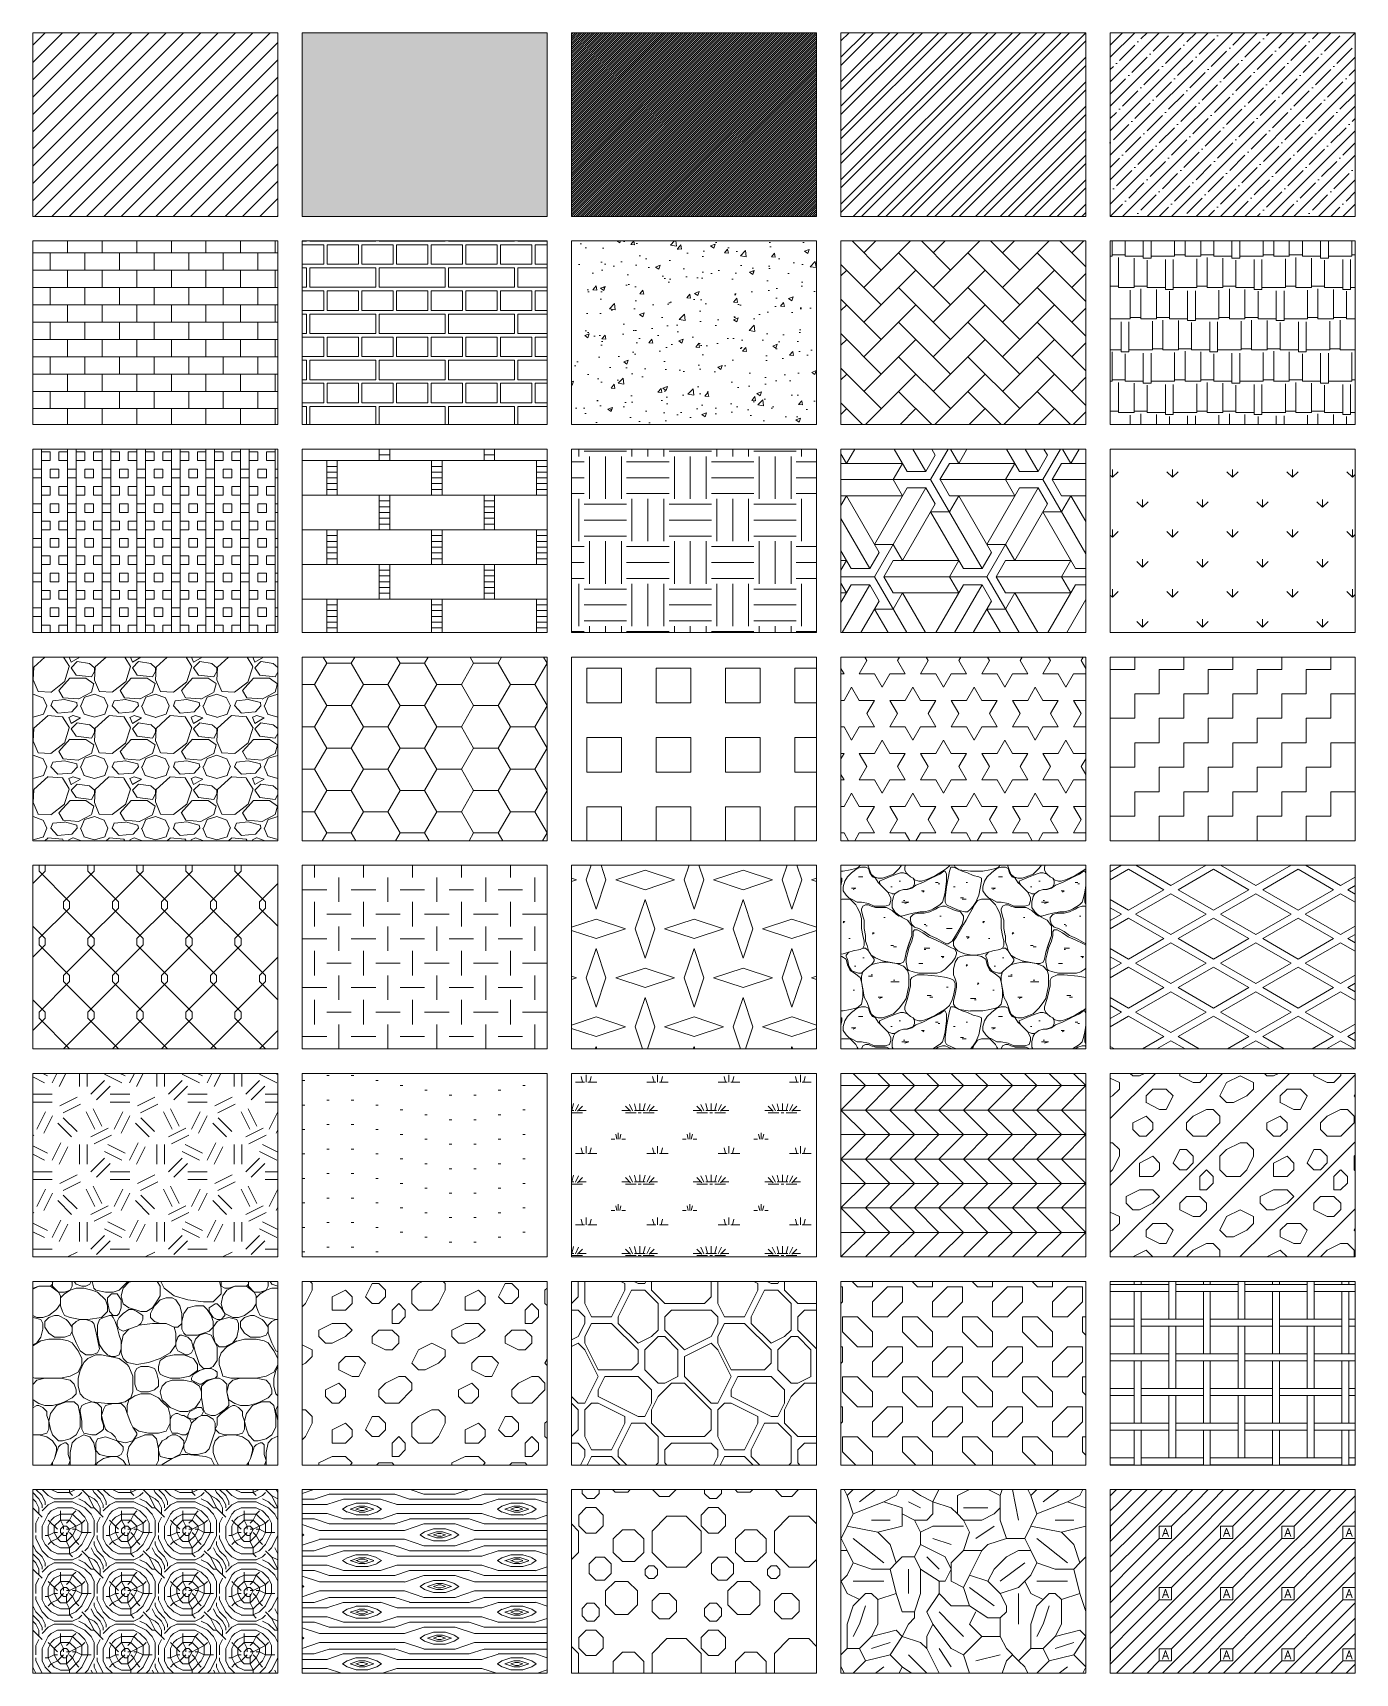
# Model space of a CAD drawing. Header units: millimetres. Extents: x 0 to 108, y -34 to 100.
import ezdxf

# ---------------------------------------------------------------- set-up
doc = ezdxf.new("R2010")
doc.units = ezdxf.units.MM
doc.layers.get('0').update_dxf_attribs({"linetype": 'CONTINUOUS', "lineweight": 0})

msp = doc.modelspace()

# ---------------------------------------------------------------- hatches: boundary and pattern name
at = {"linetype": 'Continuous', "lineweight": 0}
h = msp.add_hatch(dxfattribs=at)
h.set_pattern_fill('USER_DEF', color=3, style=0, pattern_type=0)
h.set_pattern_definition([(45, (0, 0), (-0.707107, 0.707107), [])])
h.paths.add_polyline_path([(0, 100), (0, 85), (20, 85), (20, 100)], flags=0)
msp.add_hatch(color=3, dxfattribs=at).paths.add_polyline_path([(22, 100), (22, 85), (42, 85), (42, 100)], flags=0)
h = msp.add_hatch(dxfattribs=at)
h.set_pattern_fill('SOLID', color=3, style=0, pattern_type=0)
h.set_pattern_definition([(45, (0, 0), (-0.088388, 0.088388), [])])
h.paths.add_polyline_path([(44, 100), (44, 85), (64, 85), (64, 100)], flags=0)
h = msp.add_hatch(dxfattribs=at)
h.set_pattern_fill('ANSI32', color=3, scale=3.771236, style=0, pattern_type=0)
h.set_pattern_definition([(45, (0, 0), (-1, 1), []), (45, (0.6667, 0), (-1, 1), [])])
h.paths.add_polyline_path([(66, 100), (66, 85), (86, 85), (86, 100)], flags=0)
h = msp.add_hatch(dxfattribs=at)
h.set_pattern_fill('ANSI35', color=3, scale=5.656854, style=0, pattern_type=0)
h.set_pattern_definition([(45, (0, 0), (-1, 1), []), (45, (1, 0), (-1, 1), [1.767767, -0.353553, 0, -0.353553])])
h.paths.add_polyline_path([(88, 100), (88, 85), (108, 85), (108, 100)], flags=0)
h = msp.add_hatch(dxfattribs=at)
h.set_pattern_fill('AR-B816', color=3, scale=0.176777, style=0, pattern_type=0)
h.set_pattern_definition([(0, (0, 0), (0, 1.414214), []), (90, (0, 0), (-1.414214, 1.414214), [1.414214, -1.414214])])
h.paths.add_polyline_path([(0, 83), (0, 68), (20, 68), (20, 83)], flags=0)
h = msp.add_hatch(dxfattribs=at)
h.set_pattern_fill('AR-BRELM', color=3, scale=0.707107, style=0, pattern_type=0)
h.set_pattern_definition([(0, (0, 0), (0, 3.77171), [5.39169, -0.26516]), (0, (0, 1.591), (0, 3.77171), [5.39169, -0.26516]), (0, (1.4142, 1.886), (0, 3.77171), [2.56326, -0.26516]), (0, (1.4142, 3.477), (0, 3.77171), [2.56326, -0.26516]), (90, (0, 0), (-5.65685, 0), [1.591, -2.18072]), (90, (-0.265, 0), (-5.65685, 0), [1.591, -2.18072]), (90, (1.4142, 1.8859), (-2.82843, 0), [1.59099, -2.18072]), (90, (1.149, 1.8859), (-2.82843, 0), [1.59099, -2.18072])])
h.paths.add_polyline_path([(22, 83), (22, 68), (42, 68), (42, 83)], flags=0)
h = msp.add_hatch(dxfattribs=at)
h.set_pattern_fill('AR-CONC', color=3, scale=0.534156, style=0, pattern_type=0)
h.set_pattern_definition([(50, (0, 0), (3.83129, -0.33519), [0.40062, -4.40679]), (355, (0, 0), (-0.74115, 4.01788), [0.32049, -3.52543]), (100.4514, (0.3193, -0.028), (3.09014, 3.68268), [0.34047, -3.74519]), (46.184, (0, 1.0683), (5.70073, -0.88413), [0.60093, -6.61018]), (96.6356, (0.475, 0.9946), (4.99256, 5.2033), [0.5107, -5.6178]), (351.184, (0, 1.0683), (4.99255, 5.2033), [0.48074, -5.28814]), (21, (0.534, 0.8012), (3.18841, -2.15061), [0.40062, -4.40679]), (326, (0.534, 0.8012), (1.29968, 3.87343), [0.3205, -3.52543]), (71.4514, (0.8, 0.622), (4.4881, 1.72281), [0.34047, -3.74519]), (37.5, (0, 0), (0.064953, 1.778172), [0, -3.482695, 0, -3.578843, 0, -3.53878]), (7.5, (0, 0), (1.4052, 2.106773), [0, -2.040475, 0, -3.402572, 0, -1.348743]), (-32.5, (-1.1912, 0), (2.851443, -0.120478), [0, -1.33539, 0, -4.166415, 0, -5.52851]), (-42.5, (-1.7253, 0), (3.11512, 0.534717), [0, -1.736006, 0, -2.76693, 0, -3.926045])])
h.paths.add_polyline_path([(44, 83), (44, 68), (64, 68), (64, 83)], flags=0)
h = msp.add_hatch(dxfattribs=at)
h.set_pattern_fill('AR-HBONE', color=3, scale=0.5, style=0, pattern_type=0)
h.set_pattern_definition([(45, (0, 0), (0, 2.828427), [6, -2]), (135, (1.4142, 1.4142), (0, 2.828427), [6, -2])])
h.paths.add_polyline_path([(66, 83), (66, 68), (86, 68), (86, 83)], flags=0)
h = msp.add_hatch(dxfattribs=at)
h.set_pattern_fill('AR-RSHKE', color=3, scale=0.212899, style=0, pattern_type=0)
h.set_pattern_definition([(0, (0, 0), (5.42891, 2.55478), [1.27739, -1.064493, 1.49029, -0.638696, 1.916087, -0.851594]), (0, (1.2774, 0.1064), (5.42891, 2.55478), [1.06449, -4.04507, 0.851594, -1.27739]), (0, (3.8322, -0.1597), (5.42891, 2.55478), [0.6387, -6.59985]), (90, (0, 0), (-1.809637, 2.554782), [2.44833, -7.7708]), (90, (1.2774, 0), (-1.809637, 2.554782), [2.39511, -7.82402]), (90, (2.3419, 0), (-1.809637, 2.554782), [2.23543, -7.9837]), (90, (3.8322, -0.1597), (-1.809637, 2.554782), [2.44833, -7.7708]), (90, (4.4709, -0.1597), (-1.809637, 2.554782), [2.44833, -7.7708]), (90, (6.387, 0), (-1.809637, 2.554782), [2.34188, -7.87725])])
h.paths.add_polyline_path([(88, 83), (88, 68), (108, 68), (108, 83)], flags=0)
h = msp.add_hatch(dxfattribs=at)
h.set_pattern_fill('BOX', color=3, scale=2.828427, style=0, pattern_type=0)
h.set_pattern_definition([(90, (0, 0), (-2.82843, 0), []), (90, (0.707, 0), (-2.82843, 0), []), (0, (0, 0), (0, 2.82843), [-0.707107, 0.707107]), (0, (0, 0.707), (0, 2.82843), [-0.707107, 0.707107]), (0, (0, 1.4142), (0, 2.82843), [0.707107, -0.707107]), (0, (0, 2.1213), (0, 2.82843), [0.707107, -0.707107]), (90, (1.4142, 0), (-2.82843, 0), [0.707107, -0.707107]), (90, (2.1213, 0), (-2.82843, 0), [0.707107, -0.707107])])
h.paths.add_polyline_path([(0, 66), (0, 51), (20, 51), (20, 66)], flags=0)
h = msp.add_hatch(dxfattribs=at)
h.set_pattern_fill('BRSTONE', color=3, scale=8.570991, style=0, pattern_type=0)
h.set_pattern_definition([(0, (0, 0), (0, 2.82843), []), (90, (7.714, 0), (-4.2855, 2.82843), [2.82843, -2.82843]), (90, (6.857, 0), (-4.2855, 2.82843), [2.82843, -2.82843]), (0, (7.714, 0.4714), (4.2855, 2.82843), [-7.7139, 0.8571]), (0, (7.714, 0.9428), (4.2855, 2.82843), [-7.7139, 0.8571]), (0, (7.714, 1.4142), (4.2855, 2.82843), [-7.7139, 0.8571]), (0, (7.714, 1.8856), (4.2855, 2.82843), [-7.7139, 0.8571]), (0, (7.714, 2.357), (4.2855, 2.82843), [-7.7139, 0.8571])])
h.paths.add_polyline_path([(22, 66), (22, 51), (42, 51), (42, 66)], flags=0)
h = msp.add_hatch(dxfattribs=at)
h.set_pattern_fill('EARTH', color=3, scale=13.856406, style=0, pattern_type=0)
h.set_pattern_definition([(0, (0, 0), (3.4641, 3.4641), [3.4641, -3.4641]), (0, (0, 1.299), (3.4641, 3.4641), [3.4641, -3.4641]), (0, (0, 2.598), (3.4641, 3.4641), [3.4641, -3.4641]), (90, (0.433, 3.031), (-3.4641, 3.4641), [3.4641, -3.4641]), (90, (1.732, 3.031), (-3.4641, 3.4641), [3.4641, -3.4641]), (90, (3.031, 3.031), (-3.4641, 3.4641), [3.4641, -3.4641])])
h.paths.add_polyline_path([(44, 66), (44, 51), (64, 51), (64, 66)], flags=0)
h = msp.add_hatch(dxfattribs=at)
h.set_pattern_fill('ESCHER', color=3, scale=7.637626, style=0, pattern_type=0)
h.set_pattern_definition([(60, (0, 0), (-9.16515, -0), [8.4014, -0.76376]), (180, (0, 0), (4.5826, -7.93725), [8.4014, -0.76376]), (300, (0, 0), (9.16515, -0), [8.4014, -0.76376]), (60, (0.764, 0), (-9.16515, -0), [1.5275, -7.6376]), (300, (0.764, 0), (9.16515, -0), [1.5275, -7.6376]), (60, (-0.382, 0.6614), (-9.16515, -0), [1.5275, -7.6376]), (180, (-0.382, 0.6614), (4.5826, -7.93725), [1.5275, -7.6376]), (300, (-0.382, -0.6614), (9.16515, -0), [1.5275, -7.6376]), (180, (-0.382, -0.6614), (4.5826, -7.93725), [1.5275, -7.6376]), (60, (-3.055, 0), (-9.16515, -0), [1.5275, -7.6376]), (300, (-3.055, 0), (9.16515, -0), [1.5275, -7.6376]), (60, (1.5275, -2.646), (-9.16515, -0), [1.5275, -7.6376]), (180, (1.5275, -2.646), (4.5826, -7.93725), [1.5275, -7.6376]), (300, (1.5275, 2.646), (9.16515, -0), [1.5275, -7.6376]), (180, (1.5275, 2.646), (4.5826, -7.93725), [1.5275, -7.6376]), (0, (1.5275, 1.323), (-4.5826, 7.93725), [5.34634, -3.8188]), (0, (1.5275, -1.323), (-4.5826, 7.93725), [5.34634, -3.8188]), (120, (0.382, 1.984), (-9.16515, 0), [5.34634, -3.8188]), (120, (-1.9094, 0.6614), (-9.16515, 0), [5.34634, -3.8188]), (240, (-1.9094, -0.6614), (4.5826, -7.93725), [5.34634, -3.8188]), (240, (0.382, -1.984), (4.5826, -7.93725), [5.34634, -3.8188])])
h.paths.add_polyline_path([(66, 66), (66, 51), (86, 51), (86, 66)], flags=0)
h = msp.add_hatch(dxfattribs=at)
h.set_pattern_fill('GRASS', color=3, scale=3.464102, style=0, pattern_type=0)
h.set_pattern_definition([(90, (0, 0), (-2.44949, 2.44949), [0.64952, -4.24946]), (45, (0, 0), (-2.44949, 2.44949), [0.64952, -2.81458]), (135, (0, 0), (-2.44949, -2.44949), [0.64952, -2.81458])])
h.paths.add_polyline_path([(88, 66), (88, 51), (108, 51), (108, 66)], flags=0)
h = msp.add_hatch(dxfattribs=at)
h.set_pattern_fill('GRAVEL', color=3, scale=5, style=0, pattern_type=0)
h.set_pattern_definition([(228.0128, (3.6, 5), (-39.999991, -45.000007), [0.67268, -66.59544]), (184.9697, (3.15, 4.5), (60.000005, 4.999957), [1.15434, -114.27962]), (132.5104, (2, 4.4), (49.999954, -55.000043), [0.81394, -80.58016]), (267.2737, (0.05, 3.15), (4.99998, 100.000001), [1.05119, -104.06779]), (292.8337, (0, 2.1), (-25.00005, 59.999982), [1.03077, -102.04686]), (357.2737, (0.4, 1.15), (-100.000001, 4.99998), [1.05119, -104.06779]), (37.6942, (1.45, 1.1), (-65.000037, -49.999952), [1.39014, -137.62425]), (72.2553, (2.55, 1.95), (35.000054, 109.999981), [1.31244, -129.9316]), (121.4296, (2.95, 3.2), (-40.000041, 64.999975), [1.05475, -104.42037]), (175.2364, (2.4, 4.1), (55.000005, -4.999958), [1.20416, -59.00382]), (222.3974, (1.2, 4.2), (-60.000037, -54.99996), [1.55724, -154.16688]), (138.8141, (5, 3.1), (-35.000015, 29.999987), [0.5315, -52.61922]), (171.4692, (4.6, 3.45), (64.999991, -10.00004), [1.01119, -100.10756]), (225, (3.6, 3.6), (-0, -5), [0.7071, -6.36396]), (203.1986, (3.25, 4.2), (24.999999, 10.000007), [0.3808, -37.69808]), (291.8014, (2.9, 4.05), (-5, 15.000001), [0.5385, -26.3873]), (30.9638, (3.1, 3.55), (14.99999, 10.000012), [0.87465, -28.2801]), (161.565, (3.85, 4), (10, -4.99999), [0.63245, -15.17893]), (16.3895, (0, 4.05), (50.000011, 14.999964), [0.886, -87.71422]), (70.3462, (0.85, 4.3), (-19.999976, -55.000011), [0.7433, -73.58704]), (293.1986, (3.85, 5), (-10.000007, 24.999999), [0.76158, -37.3173]), (343.6105, (4.15, 4.3), (-50.000011, 14.999964), [0.886, -87.71422]), (339.444, (0, 0.95), (-25.000009, 9.99998), [0.8544, -41.86562]), (294.7751, (0.8, 0.65), (-24.999961, 55.000017), [0.7159, -70.87322]), (66.8014, (3.9, 0), (10.000007, 24.999999), [0.76158, -37.3173]), (17.354, (4.2, 0.7), (-65.00001, -19.999973), [0.83815, -82.97712]), (69.444, (1.45, 0), (-9.99998, -25.000009), [0.4272, -42.29282]), (101.31, (3.6, 0), (-4.999988, 20.000004), [0.25495, -25.24014]), (165.9638, (3.55, 0.25), (15.000003, -4.99999), [1.03077, -19.58475]), (186.009, (2.55, 0.5), (49.999999, 4.999997), [0.95525, -94.56961]), (303.69, (3.1, 3.1), (-5.000007, 9.999998), [0.7211, -17.30664]), (353.1572, (3.5, 2.5), (84.999997, -10.00004), [1.25897, -124.63782]), (60.9454, (4.75, 2.35), (-20, -35.000002), [0.51478, -50.96337]), (90, (5, 2.8), (-5, 5), [0.3, -4.7]), (120.2564, (2.45, 0.65), (19.999974, -35.000012), [0.69462, -68.7676]), (48.0128, (2.1, 1.25), (39.999991, 45.000007), [1.34536, -65.92276]), (0, (3, 2.25), (5, 5), [1.3, -3.7]), (325.3048, (4.3, 2.25), (-49.999971, 35.000043), [0.79057, -78.26637]), (254.0546, (4.95, 1.8), (-4.999999, -20.000001), [0.728, -35.67254]), (207.646, (4.75, 1.1), (-94.999979, -50.000039), [1.18532, -117.34737]), (175.4261, (3.7, 0.55), (-65.000003, 4.999974), [1.254, -124.14537])])
h.paths.add_polyline_path([(0, 49), (0, 34), (20, 34), (20, 49)], flags=0)
h = msp.add_hatch(dxfattribs=at)
h.set_pattern_fill('HONEY', color=3, scale=16, style=0, pattern_type=0)
h.set_pattern_definition([(0, (0, 0), (3, 1.73205), [2, -4]), (120, (0, 0), (-3, 1.73205), [2, -4]), (60, (0, 0), (0, 3.4641), [-4, 2])])
h.paths.add_polyline_path([(22, 49), (22, 34), (42, 34), (42, 49)], flags=0)
h = msp.add_hatch(dxfattribs=at)
h.set_pattern_fill('SQUARE', color=3, scale=22.627417, style=0, pattern_type=0)
h.set_pattern_definition([(0, (0, 0), (0, 2.82843), [2.82843, -2.82843]), (90, (0, 0), (-2.82843, 0), [2.82843, -2.82843])])
h.paths.add_polyline_path([(44, 49), (44, 34), (64, 34), (64, 49)], flags=0)
h = msp.add_hatch(dxfattribs=at)
h.set_pattern_fill('STARS', color=3, scale=10, style=0, pattern_type=0)
h.set_pattern_definition([(0, (0, 0), (0, 2.165064), [1.25, -1.25]), (60, (0, 0), (-1.875, 1.08253), [1.25, -1.25]), (120, (0.625, 1.0825), (-1.875, -1.08253), [1.25, -1.25])])
h.paths.add_polyline_path([(66, 49), (66, 34), (86, 34), (86, 49)], flags=0)
h = msp.add_hatch(dxfattribs=at)
h.set_pattern_fill('ZIGZAG', color=3, scale=16, style=0, pattern_type=0)
h.set_pattern_definition([(0, (0, 0), (2, 2), [2, -2]), (90, (2, 0), (-2, 2), [2, -2])])
h.paths.add_polyline_path([(88, 49), (88, 34), (108, 34), (108, 49)], flags=0)
h = msp.add_hatch(dxfattribs=at)
h.set_pattern_fill('CHAINLNK', color=3, scale=5, style=0, pattern_type=0)
h.set_pattern_definition([(90, (0.5, 1.5), (-2, 3), [0.5, -5.5]), (90, (1, 1.5), (-2, 3), [0.5, -5.5]), (45, (0.5, 2), (-10, -9), [3.53553, -13.43503]), (135, (1, 2), (-10, 9), [3.53553, -13.43503])])
h.paths.add_polyline_path([(0, 32), (0, 17), (20, 17), (20, 32)], flags=0)
h = msp.add_hatch(dxfattribs=at)
h.set_pattern_fill('DIAPLATE', color=3, scale=32, style=0, pattern_type=0)
h.set_pattern_definition([(0, (0, 0), (2, 2), [2, -2]), (90, (1, 1), (-2, 2), [2, -2])])
h.paths.add_polyline_path([(22, 32), (22, 17), (42, 17), (42, 32)], flags=0)
h = msp.add_hatch(dxfattribs=at)
h.set_pattern_fill('DIATREAD', color=3, scale=4, style=0, pattern_type=0)
h.set_pattern_definition([(18.435, (3.6, 2.8), (4, 4), [2.52982, -10.1193]), (71.565, (2, 0.4), (-4, -4), [2.52982, -10.1193]), (71.565, (1.2, 2.8), (-4, -4), [2.52982, -10.1193]), (108.435, (2, 0.4), (-4, 4), [2.52982, -10.1193]), (108.435, (2.8, 2.8), (-4, 4), [2.52982, -10.1193]), (161.565, (0.4, 2.8), (4, -4), [2.52982, -10.1193]), (198.435, (0.4, 2.8), (-4, -4), [2.52982, -10.1193]), (341.565, (3.6, 2.8), (-4, 4), [2.52982, -10.1193])])
h.paths.add_polyline_path([(44, 32), (44, 17), (64, 17), (64, 32)], flags=0)
h = msp.add_hatch(dxfattribs=at)
h.set_pattern_fill('DRFTSTN', color=3, scale=4, style=0, pattern_type=0)
h.set_pattern_definition([(90, (3.195, 10.726), (-11.4104, 0), [0.4564, -10.954]), (78.69, (3.0808, 10.1553), (-0, 11.4104), [0.5818, -57.6]), (75.9638, (2.9667, 9.6988), (-0, 11.4104), [0.4705, -46.5758]), (71.565, (2.7385, 9.0142), (0, 11.4104), [0.7217, -35.3612]), (90, (2.738, 8.786), (-11.4104, 0), [0.2282, -11.1822]), (153.435, (6.2757, 5.705), (-11.4104, -0), [0.2551, -25.2593]), (158.1986, (6.8462, 5.477), (-34.2312, 11.4104), [0.6145, -60.8324]), (165.9638, (7.3027, 5.363), (-11.4104, -1e-06), [0.4705, -46.5758]), (123.69, (7.531, 5.0206), (-11.4104, 11.4104), [0.4114, -40.7294]), (90, (7.531, 4.792), (-11.4104, 0), [0.2282, -11.1822]), (75.9638, (7.4168, 4.336), (-0, 11.4104), [0.4705, -46.5758]), (60.2551, (6.9603, 3.5372), (11.4104, 22.8208), [0.9199, -91.07365]), (59.0362, (6.618, 2.9667), (11.4104, 22.8208), [0.6653, -65.8682]), (33.69, (6.2757, 2.7385), (11.4104, 11.4104), [0.4114, -40.7294]), (281.31, (2.8526, 1.2551), (11.4104, -45.6416), [0.5818, -57.6]), (270, (2.853, 1.483), (11.4104, -0), [0.2282, -11.1822]), (255.9638, (2.9667, 1.9398), (1e-06, -11.4104), [0.4705, -46.5758]), (255.9638, (3.0808, 2.3962), (1e-06, -11.4104), [0.4705, -46.5758]), (248.1986, (3.309, 2.9667), (-11.4104, -34.2312), [0.6145, -60.8324]), (255.9638, (3.423, 3.423), (1e-06, -11.4104), [0.4705, -46.5758]), (270, (3.423, 3.765), (11.4104, -0), [0.3423, -11.0681]), (225, (3.537, 3.8795), (-0, -11.4104), [0.1614, -15.9754]), (180, (3.765, 3.88), (-0, -11.4104), [0.2282, -11.1822]), (153.435, (4.222, 3.6513), (-11.4104, -0), [0.5103, -25.0041]), (143.13, (4.6783, 3.309), (-34.2312, 22.8208), [0.5705, -56.4815]), (158.1986, (5.2488, 3.0808), (-34.2312, 11.4104), [0.6145, -60.8324]), (153.435, (5.9334, 2.7385), (-11.4104, -0), [0.7654, -24.749]), (153.435, (6.39, 2.5103), (-11.4104, -0), [0.5103, -25.0041]), (153.435, (6.846, 2.282), (-11.4104, -0), [0.5103, -25.0041]), (0, (10.041, 0.913), (0, 11.4104), [0.1141, -11.2963]), (0, (10.726, 1.597), (0, 11.4104), [0.1141, -11.2963]), (0, (9.927, 10.383), (0, 11.4104), [0.1141, -11.2963]), (0, (8.444, 9.585), (0, 11.4104), [0.1141, -11.2963]), (0, (8.101, 9.699), (0, 11.4104), [0.4564, -10.954]), (225, (7.873, 12.437), (-0, -11.4104), [0.1614, -15.9754]), (0, (7.759, 12.437), (0, 11.4104), [0.1141, -11.2963]), (225, (8.786, 10.954), (-0, -11.4104), [0.1614, -15.9754]), (0, (8.672, 10.954), (0, 11.4104), [0.1141, -11.2963]), (0, (1.826, 2.51), (0, 11.4104), [0.2282, -11.1822]), (0, (1.597, 2.624), (0, 11.4104), [0.2282, -11.1822]), (225, (0.228, 3.651), (-0, -11.4104), [0.1614, -15.9754]), (0, (0.114, 3.651), (0, 11.4104), [0.1141, -11.2963]), (0, (1.027, 4.906), (0, 11.4104), [0.1141, -11.2963]), (225, (5.9334, 1.7116), (-0, -11.4104), [0.1614, -15.9754]), (0, (5.705, 1.712), (0, 11.4104), [0.2282, -11.1822]), (0, (3.88, 1.141), (0, 11.4104), [0.3423, -11.0681]), (0, (4.336, 2.282), (0, 11.4104), [0.1141, -11.2963]), (0, (4.336, 2.396), (0, 11.4104), [0.4564, -10.954]), (0, (9.585, 3.195), (0, 11.4104), [0.1141, -11.2963]), (225, (7.987, 3.309), (-0, -11.4104), [0.1614, -15.9754]), (0, (7.759, 3.309), (0, 11.4104), [0.2282, -11.1822]), (225, (9.2424, 4.564), (-0, -11.4104), [0.1614, -15.9754]), (0, (9.128, 4.564), (0, 11.4104), [0.1141, -11.2963]), (0, (4.45, 4.222), (0, 11.4104), [0.1141, -11.2963]), (0, (4.336, 4.336), (0, 11.4104), [0.1141, -11.2963]), (0, (6.162, 3.994), (0, 11.4104), [0.4564, -10.954]), (0, (5.591, 5.021), (0, 11.4104), [0.1141, -11.2963]), (0, (7.417, 6.39), (0, 11.4104), [0.3423, -11.0681]), (0, (7.303, 6.504), (0, 11.4104), [0.2282, -11.1822]), (0, (6.732, 7.417), (0, 11.4104), [0.1141, -11.2963]), (0, (7.759, 7.759), (0, 11.4104), [0.1141, -11.2963]), (0, (2.624, 6.276), (0, 11.4104), [0.1141, -11.2963]), (198.435, (3.0808, 6.1616), (-22.8208, -11.4104), [0.3608, -35.722]), (0, (2.51, 6.162), (0, 11.4104), [0.5705, -10.8399]), (225, (4.336, 7.0744), (-0, -11.4104), [0.1614, -15.9754]), (0, (4.108, 7.074), (0, 11.4104), [0.2282, -11.1822]), (0, (5.477, 7.645), (0, 11.4104), [0.1141, -11.2963]), (0, (5.249, 7.759), (0, 11.4104), [0.2282, -11.1822]), (0, (1.597, 7.417), (0, 11.4104), [0.1141, -11.2963]), (0, (2.282, 7.873), (0, 11.4104), [0.1141, -11.2963]), (0, (6.162, 10.612), (0, 11.4104), [0.1141, -11.2963]), (0, (4.792, 9.813), (0, 11.4104), [0.2282, -11.1822]), (0, (4.564, 9.927), (0, 11.4104), [0.3423, -11.0681]), (206.565, (0.913, 9.813), (-11.4104, -11.4104), [0.2551, -25.2593]), (0, (0.57, 9.813), (0, 11.4104), [0.3423, -11.0681]), (0, (1.826, 11.182), (0, 11.4104), [0.1141, -11.2963]), (0, (1.597, 11.068), (0, 11.4104), [0.6846, -10.7258]), (0, (0, 11.639), (0, 11.4104), [0.1141, -11.2963]), (0, (-0.228, 11.525), (0, 11.4104), [0.3423, -11.0681]), (206.565, (-1.255, 7.3027), (-11.4104, -11.4104), [0.2551, -25.2593]), (0, (-1.597, 7.303), (0, 11.4104), [0.3423, -11.0681]), (0, (-1.027, 8.215), (0, 11.4104), [0.3423, -11.0681]), (78.69, (2.7385, 1.4834), (-0, 11.4104), [0.5818, -57.6]), (63.435, (2.6244, 1.255), (-0, 11.4104), [0.2551, -25.2593]), (26.565, (2.396, 1.141), (11.4104, 11.4104), [0.2551, -25.2593]), (0, (2.054, 1.141), (0, 11.4104), [0.3423, -11.0681]), (348.69, (0.9128, 1.3692), (11.4104, 1e-06), [1.1636, -57.0182]), (338.1986, (0.3423, 1.5975), (34.2312, -11.4104), [0.6145, -60.8324]), (326.31, (0, 1.8257), (22.8208, -11.4104), [0.4114, -40.7294]), (303.69, (-0.2282, 2.168), (11.4104, -11.4104), [0.4114, -40.7294]), (284.0362, (-0.3423, 2.6244), (11.4104, -34.2312), [0.4705, -46.5758]), (288.435, (-0.4564, 2.9667), (11.4104, -22.8208), [0.3608, -35.722]), (270, (-0.456, 3.423), (11.4104, -0), [0.4564, -10.954]), (281.31, (-0.5705, 3.9936), (11.4104, -45.6416), [0.5818, -57.6]), (270, (-0.57, 4.678), (11.4104, -0), [0.6846, -10.7258]), (288.435, (-0.6846, 5.0206), (11.4104, -22.8208), [0.3608, -35.722]), (284.0362, (-0.7987, 5.477), (11.4104, -34.2312), [0.4705, -46.5758]), (270, (-0.799, 5.591), (11.4104, -0), [0.1141, -11.2963]), (243.435, (-0.6846, 5.8193), (0, -11.4104), [0.2551, -25.2593]), (206.565, (-0.4564, 5.9334), (-11.4104, -11.4104), [0.2551, -25.2593]), (180, (-0.228, 5.933), (-0, -11.4104), [0.2282, -11.1822]), (153.435, (0, 5.8193), (-11.4104, -0), [0.2551, -25.2593]), (161.565, (0.3423, 5.7052), (-11.4104, 0), [0.3608, -35.722]), (180, (1.255, 5.705), (-0, -11.4104), [0.9128, -10.4976]), (153.435, (1.7116, 5.477), (-11.4104, -0), [0.5103, -25.0041]), (135, (2.054, 5.135), (-11.4104, 0), [0.4841, -15.6526]), (26.565, (3.309, 11.4104), (11.4104, 11.4104), [0.5103, -25.0041]), (63.435, (3.195, 11.182), (-0, 11.4104), [0.2551, -25.2593]), (45, (8.101, 5.591), (0, 11.4104), [0.3227, -15.814]), (45, (7.873, 5.363), (0, 11.4104), [0.3227, -15.814]), (0, (7.645, 5.363), (0, 11.4104), [0.2282, -11.1822]), (345.9638, (7.1886, 5.477), (11.4104, 1e-06), [0.4705, -46.5758]), (338.1986, (6.618, 5.7052), (34.2312, -11.4104), [0.6145, -60.8324]), (333.435, (6.1616, 5.9334), (11.4104, 0), [0.5103, -25.0041]), (296.565, (6.0475, 6.1616), (11.4104, -11.4104), [0.2551, -25.2593]), (270, (6.048, 6.504), (11.4104, -0), [0.3423, -11.0681]), (0, (8.215, 1.826), (0, 11.4104), [0.3423, -11.0681]), (90, (3.423, 3.537), (-11.4104, 0), [0.2282, -11.1822]), (90, (3.423, 3.423), (-11.4104, 0), [0.1141, -11.2963]), (135, (3.081, 0.5705), (-11.4104, 0), [0.1614, -15.9754]), (123.69, (1.9398, 5.363), (-11.4104, 11.4104), [0.4114, -40.7294]), (135, (2.168, 5.135), (-11.4104, 0), [0.3227, -15.814]), (153.435, (2.396, 5.0206), (-11.4104, -0), [0.2551, -25.2593]), (180, (2.51, 5.021), (-0, -11.4104), [0.1141, -11.2963]), (0, (3.765, 5.249), (0, 11.4104), [0.5705, -10.8399]), (90, (6.162, 7.873), (-11.4104, 0), [0.5705, -10.8399]), (82.875, (6.0475, 6.9603), (-0, 11.4104), [0.9199, -91.07365]), (75.9638, (5.9334, 6.504), (-0, 11.4104), [0.4705, -46.5758]), (71.565, (5.8193, 6.1616), (0, 11.4104), [0.3608, -35.722]), (45, (5.591, 5.9334), (0, 11.4104), [0.3227, -15.814]), (30.9638, (5.0206, 5.591), (34.2312, 22.8208), [0.6653, -65.8682]), (26.565, (4.7924, 5.477), (11.4104, 11.4104), [0.2551, -25.2593]), (14.0362, (4.336, 5.363), (34.2312, 11.4104), [0.4705, -46.5758]), (0, (3.994, 5.363), (0, 11.4104), [0.3423, -11.0681]), (11.31, (3.4231, 5.2488), (45.6416, 11.4104), [0.5818, -57.6]), (14.0362, (2.9667, 5.1347), (34.2312, 11.4104), [0.4705, -46.5758]), (14.0362, (2.5103, 5.0206), (34.2312, 11.4104), [0.4705, -46.5758]), (315, (0, 8.444), (11.4104, -0), [0.3227, -15.814]), (290.556, (-0.3423, 9.3565), (22.820805, -57.052), [0.9749, -96.5156]), (296.565, (-0.5705, 9.813), (11.4104, -11.4104), [0.5103, -25.0041]), (270, (3.081, 11.639), (11.4104, -0), [0.7987, -10.6117]), (288.435, (2.9667, 11.981), (11.4104, -22.8208), [0.3608, -35.722]), (315, (2.624, 12.323), (11.4104, -0), [0.4841, -15.6526]), (338.1986, (2.0539, 12.5514), (34.2312, -11.4104), [0.6145, -60.8324]), (350.5377, (1.3692, 12.6655), (11.4104, 0), [0.6941, -68.7127]), (0, (0.913, 12.666), (0, 11.4104), [0.4564, -10.954]), (11.31, (0.3423, 12.5514), (45.6416, 11.4104), [0.5818, -57.6]), (18.435, (0, 12.4373), (22.8208, 11.4104), [0.3608, -35.722]), (33.69, (-0.3423, 12.209), (11.4104, 11.4104), [0.4114, -40.7294]), (45, (-0.685, 11.867), (0, 11.4104), [0.4841, -15.6526]), (71.565, (-0.7987, 11.5245), (0, 11.4104), [0.3608, -35.722]), (90, (-0.799, 11.068), (-11.4104, 0), [0.4564, -10.954]), (101.31, (-0.6846, 10.4976), (-11.4104, 45.6416), [0.5818, -57.6]), (99.4623, (-0.5705, 9.813), (-11.4104, 57.052), [0.6941, -68.7127]), (123.69, (0.5705, 7.759), (-11.4104, 11.4104), [0.4114, -40.7294]), (135, (0.799, 7.531), (-11.4104, 0), [0.3227, -15.814]), (135, (1.369, 6.96), (-11.4104, 0), [0.8068, -15.3299]), (116.565, (1.5975, 6.504), (-11.4104, 11.4104), [0.5103, -25.0041]), (90, (1.597, 6.276), (-11.4104, 0), [0.2282, -11.1822]), (71.565, (1.4834, 5.9334), (0, 11.4104), [0.3608, -35.722]), (18.435, (1.141, 5.8193), (22.8208, 11.4104), [0.3608, -35.722]), (0, (0.228, 5.819), (0, 11.4104), [0.9128, -10.4976]), (333.435, (-0.228, 6.0475), (11.4104, 0), [0.5103, -25.0041]), (348.69, (-0.7987, 6.1616), (11.4104, 1e-06), [0.5818, -57.6]), (0, (-1.141, 6.162), (0, 11.4104), [0.3423, -11.0681]), (333.435, (-1.5975, 6.39), (11.4104, 0), [0.5103, -25.0041]), (333.435, (-1.8257, 6.504), (11.4104, 0), [0.2551, -25.2593]), (315, (-2.054, 6.732), (11.4104, -0), [0.3227, -15.814]), (303.69, (-2.282, 7.0744), (11.4104, -11.4104), [0.4114, -40.7294]), (270, (-2.282, 7.417), (11.4104, -0), [0.3423, -11.0681]), (255.9638, (-2.168, 7.8732), (1e-06, -11.4104), [0.4705, -46.5758]), (236.31, (-1.9398, 8.2155), (-11.4104, -22.8208), [0.4114, -40.7294]), (225, (-1.5975, 8.558), (-0, -11.4104), [0.4841, -15.6526]), (216.87, (-1.141, 8.9), (-11.4104, -11.4104), [0.5705, -56.4815]), (198.435, (-0.7987, 9.0142), (-22.8208, -11.4104), [0.3608, -35.722]), (180, (-0.456, 9.014), (-0, -11.4104), [0.3423, -11.0681]), (153.435, (-0.228, 8.9), (-11.4104, -0), [0.2551, -25.2593]), (108.435, (-0.114, 8.5578), (-11.4104, 22.8208), [0.3608, -35.722]), (123.69, (0.114, 8.2155), (-11.4104, 11.4104), [0.4114, -40.7294]), (153.435, (0.3423, 8.1014), (-11.4104, -0), [0.2551, -25.2593]), (18.435, (3.423, 5.1347), (22.8208, 11.4104), [0.3608, -35.722]), (45, (3.195, 4.9065), (0, 11.4104), [0.3227, -15.814]), (90, (3.195, 4.678), (-11.4104, 0), [0.2282, -11.1822]), (108.435, (3.309, 4.336), (-11.4104, 22.8208), [0.3608, -35.722]), (135, (3.537, 4.108), (-11.4104, 0), [0.3227, -15.814]), (63.435, (2.6244, 1.255), (-0, 11.4104), [0.2551, -25.2593]), (26.565, (2.396, 1.141), (11.4104, 11.4104), [0.2551, -25.2593]), (0, (2.054, 1.141), (0, 11.4104), [0.3423, -11.0681]), (348.69, (0.9128, 1.3692), (11.4104, 1e-06), [1.1636, -57.0182]), (338.1986, (0.3423, 1.5975), (34.2312, -11.4104), [0.6145, -60.8324]), (326.31, (0, 1.8257), (22.8208, -11.4104), [0.4114, -40.7294]), (303.69, (-0.2282, 2.168), (11.4104, -11.4104), [0.4114, -40.7294]), (284.0362, (-0.3423, 2.6244), (11.4104, -34.2312), [0.4705, -46.5758]), (315, (9.699, 6.39), (11.4104, -0), [0.3227, -15.814]), (0, (9.357, 6.39), (0, 11.4104), [0.3423, -11.0681]), (0, (9.014, 6.39), (0, 11.4104), [0.3423, -11.0681]), (270, (10.726, 10.383), (11.4104, -0), [0.5705, -10.8399]), (279.4623, (10.6117, 11.068), (11.4104, -57.052), [0.6941, -68.7127]), (288.435, (10.4976, 11.4104), (11.4104, -22.8208), [0.3608, -35.722]), (323.13, (10.0412, 11.7527), (34.2312, -22.8208), [0.5705, -56.4815]), (326.31, (9.6988, 11.981), (22.8208, -11.4104), [0.4114, -40.7294]), (296.565, (9.4706, 12.4373), (11.4104, -11.4104), [0.5103, -25.0041]), (284.0362, (9.3565, 12.8938), (11.4104, -34.2312), [0.4705, -46.5758]), (326.31, (9.0142, 13.122), (22.8208, -11.4104), [0.4114, -40.7294]), (345.9638, (8.5578, 13.236), (11.4104, 1e-06), [0.4705, -46.5758]), (0, (7.873, 13.236), (0, 11.4104), [0.6846, -10.7258]), (11.31, (7.3027, 13.122), (45.6416, 11.4104), [0.5818, -57.6]), (26.565, (7.0744, 13.008), (11.4104, 11.4104), [0.2551, -25.2593]), (56.31, (6.8462, 12.6655), (11.4104, 22.8208), [0.4114, -40.7294]), (78.69, (6.7321, 12.095), (-0, 11.4104), [0.5818, -57.6]), (90, (6.732, 11.639), (-11.4104, 0), [0.4564, -10.954]), (108.435, (6.8462, 11.2963), (-11.4104, 22.8208), [0.3608, -35.722]), (108.435, (6.9603, 10.954), (-11.4104, 22.8208), [0.3608, -35.722]), (90, (6.96, 10.612), (-11.4104, 0), [0.3423, -11.0681]), (78.69, (6.8462, 10.0412), (-0, 11.4104), [0.5818, -57.6]), (78.69, (6.7321, 9.4706), (-0, 11.4104), [0.5818, -57.6]), (90, (6.732, 9.242), (-11.4104, 0), [0.2282, -11.1822]), (116.565, (6.846, 9.014), (-11.4104, 11.4104), [0.2551, -25.2593]), (146.31, (7.1886, 8.786), (-22.8208, 11.4104), [0.4114, -40.7294]), (172.875, (8.1014, 8.6719), (-11.4104, 1e-06), [0.9199, -91.07365]), (180, (8.786, 8.672), (-0, -11.4104), [0.6846, -10.7258]), (180, (9.128, 8.672), (-0, -11.4104), [0.3423, -11.0681]), (191.31, (9.6988, 8.786), (-45.6416, -11.4104), [0.5818, -57.6]), (194.0362, (10.1553, 8.9), (-34.2312, -11.4104), [0.4705, -46.5758]), (206.565, (10.3835, 9.014), (-11.4104, -11.4104), [0.2551, -25.2593]), (225, (10.612, 9.2424), (-0, -11.4104), [0.3227, -15.814]), (258.69, (10.7258, 9.813), (1e-06, -11.4104), [0.5818, -57.6]), (243.435, (7.531, 4.336), (0, -11.4104), [0.5103, -25.0041]), (239.0362, (7.3027, 3.8795), (-11.4104, -22.8208), [0.6653, -65.8682]), (236.31, (6.9603, 3.309), (-11.4104, -22.8208), [0.4114, -40.7294]), (180, (6.276, 2.738), (-0, -11.4104), [0.1141, -11.2963]), (153.435, (6.1616, 2.7385), (-11.4104, -0), [0.2551, -25.2593]), (149.0362, (5.9334, 2.8526), (-22.8208, 11.4104), [0.6653, -65.8682]), (158.1986, (5.3629, 3.195), (-34.2312, 11.4104), [0.6145, -60.8324]), (143.13, (4.7924, 3.4231), (-34.2312, 22.8208), [0.5705, -56.4815]), (153.435, (4.336, 3.7654), (-11.4104, -0), [0.5103, -25.0041]), (161.565, (3.8795, 3.9936), (-11.4104, 0), [0.3608, -35.722]), (135, (3.537, 4.108), (-11.4104, 0), [0.3227, -15.814]), (26.565, (5.249, 5.591), (11.4104, 11.4104), [0.2551, -25.2593]), (18.435, (5.477, 5.7052), (22.8208, 11.4104), [0.3608, -35.722]), (0, (5.819, 5.819), (0, 11.4104), [0.2282, -11.1822]), (333.435, (2.7385, 4.7924), (11.4104, 0), [0.2551, -25.2593]), (165.9638, (3.8795, 0.3423), (-11.4104, -1e-06), [0.4705, -46.5758]), (161.565, (3.423, 0.4564), (-11.4104, 0), [0.3608, -35.722]), (135, (3.081, 0.5705), (-11.4104, 0), [0.1614, -15.9754]), (78.69, (2.7385, 1.4834), (-0, 11.4104), [0.5818, -57.6]), (71.565, (2.8526, 2.054), (0, 11.4104), [0.7217, -35.3612]), (71.565, (3.0808, 2.7385), (0, 11.4104), [0.7217, -35.3612]), (90, (3.309, 3.423), (-11.4104, 0), [0.3423, -11.0681]), (296.565, (6.846, 2.282), (11.4104, -11.4104), [0.2551, -25.2593]), (270, (6.96, 2.054), (11.4104, -0), [0.1141, -11.2963]), (251.565, (6.9603, 1.9398), (-0, -11.4104), [0.3608, -35.722]), (236.31, (6.8462, 1.5975), (-11.4104, -22.8208), [0.4114, -40.7294]), (225, (6.618, 1.255), (-0, -11.4104), [0.4841, -15.6526]), (225, (6.276, 0.913), (-0, -11.4104), [0.3227, -15.814]), (213.69, (6.0475, 0.6846), (-11.4104, -11.4104), [0.4114, -40.7294]), (198.435, (5.7052, 0.4564), (-22.8208, -11.4104), [0.3608, -35.722]), (180, (5.363, 0.342), (-0, -11.4104), [0.4564, -10.954]), (180, (4.906, 0.342), (-0, -11.4104), [1.027, -10.3835]), (194.0362, (9.5847, 2.054), (-34.2312, -11.4104), [0.4705, -46.5758]), (191.31, (9.1283, 1.9398), (-45.6416, -11.4104), [0.5818, -57.6]), (168.69, (8.2155, 1.8257), (-11.4104, -1e-06), [0.5818, -57.6]), (161.565, (7.645, 1.9398), (-11.4104, 0), [0.3608, -35.722]), (153.435, (7.3027, 2.054), (-11.4104, -0), [0.2551, -25.2593]), (135, (7.0744, 2.168), (-11.4104, 0), [0.3227, -15.814]), (116.565, (6.846, 2.396), (-11.4104, 11.4104), [0.2551, -25.2593]), (90, (6.732, 2.624), (-11.4104, 0), [0.3423, -11.0681]), (63.435, (7.759, 4.6783), (-0, 11.4104), [0.5103, -25.0041]), (59.0362, (7.9873, 5.1347), (11.4104, 22.8208), [0.6653, -65.8682]), (63.435, (8.3296, 5.705), (-0, 11.4104), [0.2551, -25.2593]), (56.31, (8.4437, 5.9334), (11.4104, 22.8208), [0.4114, -40.7294]), (18.435, (8.672, 6.2757), (22.8208, 11.4104), [0.3608, -35.722]), (315, (9.927, 6.162), (11.4104, -0), [0.3227, -15.814]), (296.565, (10.1553, 5.9334), (11.4104, -11.4104), [0.2551, -25.2593]), (296.565, (10.2694, 5.705), (11.4104, -11.4104), [0.5103, -25.0041]), (284.0362, (10.4976, 5.2488), (11.4104, -34.2312), [0.4705, -46.5758]), (270, (10.612, 4.792), (11.4104, -0), [0.7987, -10.6117]), (281.31, (10.6117, 3.9936), (11.4104, -45.6416), [0.5818, -57.6]), (284.0362, (10.7258, 3.423), (11.4104, -34.2312), [0.4705, -46.5758]), (270, (10.84, 2.967), (11.4104, -0), [0.3423, -11.0681]), (243.435, (10.84, 2.6244), (0, -11.4104), [0.2551, -25.2593]), (206.565, (10.726, 2.396), (-11.4104, -11.4104), [0.2551, -25.2593]), (191.31, (10.4976, 2.282), (-45.6416, -11.4104), [0.5818, -57.6]), (198.435, (9.927, 2.168), (-22.8208, -11.4104), [0.3608, -35.722]), (281.31, (9.4706, 1.4834), (11.4104, -45.6416), [0.5818, -57.6]), (14.0362, (4.336, 5.2488), (34.2312, 11.4104), [0.4705, -46.5758]), (26.565, (4.7924, 5.363), (11.4104, 11.4104), [0.5103, -25.0041]), (90, (6.162, 7.987), (-11.4104, 0), [0.4564, -10.954]), (116.565, (6.1616, 8.4437), (-11.4104, 11.4104), [0.2551, -25.2593]), (180, (6.048, 8.672), (-0, -11.4104), [0.1141, -11.2963]), (213.69, (5.9334, 8.672), (-11.4104, -11.4104), [0.4114, -40.7294]), (206.565, (5.591, 8.4437), (-11.4104, -11.4104), [0.7654, -24.749]), (206.565, (4.9065, 8.1014), (-11.4104, -11.4104), [0.7654, -24.749]), (201.8014, (4.2218, 7.759), (-22.8208, -11.4104), [0.6145, -60.8324]), (213.69, (3.6513, 7.531), (-11.4104, -11.4104), [0.4114, -40.7294]), (198.435, (3.309, 7.3027), (-22.8208, -11.4104), [0.3608, -35.722]), (180, (2.967, 7.189), (-0, -11.4104), [0.3423, -11.0681]), (198.435, (2.6244, 7.1886), (-22.8208, -11.4104), [0.3608, -35.722]), (213.69, (2.282, 7.0744), (-11.4104, -11.4104), [0.4114, -40.7294]), (243.435, (1.94, 6.846), (0, -11.4104), [0.2551, -25.2593]), (255.9638, (1.8257, 6.618), (1e-06, -11.4104), [0.4705, -46.5758]), (270, (1.712, 6.162), (11.4104, -0), [0.4564, -10.954]), (251.565, (6.504, 9.0142), (-0, -11.4104), [0.3608, -35.722]), (258.69, (6.3898, 8.672), (1e-06, -11.4104), [0.5818, -57.6]), (260.5377, (6.2757, 8.1014), (0, -11.4104), [0.6941, -68.7127]), (262.875, (6.1616, 7.4168), (-1e-06, -11.4104), [0.9199, -91.07365]), (56.31, (8.3296, 5.8193), (11.4104, 22.8208), [0.4114, -40.7294]), (68.1986, (8.5578, 6.1616), (11.4104, 34.2312), [0.6145, -60.8324]), (78.69, (8.786, 6.7321), (-0, 11.4104), [0.5818, -57.6]), (78.69, (8.9001, 7.3027), (-0, 11.4104), [0.5818, -57.6]), (90, (9.014, 7.873), (-11.4104, 0), [0.2282, -11.1822]), (153.435, (9.014, 8.1014), (-11.4104, -0), [0.2551, -25.2593]), (165.9638, (8.786, 8.2155), (-11.4104, -1e-06), [0.4705, -46.5758]), (153.435, (8.3296, 8.3296), (-11.4104, -0), [0.5103, -25.0041]), (165.9638, (7.8732, 8.5578), (-11.4104, -1e-06), [0.4705, -46.5758]), (153.435, (7.417, 8.672), (-11.4104, -0), [0.5103, -25.0041]), (153.435, (6.9603, 8.9), (-11.4104, -0), [0.2551, -25.2593]), (180, (6.732, 9.014), (-0, -11.4104), [0.2282, -11.1822]), (251.565, (6.732, 9.927), (-0, -11.4104), [0.3608, -35.722]), (243.435, (6.618, 9.5847), (0, -11.4104), [0.5103, -25.0041]), (225, (6.39, 9.128), (-0, -11.4104), [0.3227, -15.814]), (213.69, (6.1616, 8.9), (-11.4104, -11.4104), [0.4114, -40.7294]), (210.9638, (5.8193, 8.672), (-34.2312, -22.8208), [0.6653, -65.8682]), (206.565, (5.249, 8.3296), (-11.4104, -11.4104), [0.5103, -25.0041]), (198.435, (4.7924, 8.1014), (-22.8208, -11.4104), [0.3608, -35.722]), (198.435, (4.45, 7.9873), (-22.8208, -11.4104), [0.3608, -35.722]), (180, (4.108, 7.873), (-0, -11.4104), [0.2282, -11.1822]), (161.565, (3.8795, 7.873), (-11.4104, 0), [0.3608, -35.722]), (135, (3.537, 7.987), (-11.4104, 0), [0.1614, -15.9754]), (135, (2.967, 8.444), (-11.4104, 0), [0.1614, -15.9754]), (116.565, (2.8526, 8.558), (-11.4104, 11.4104), [0.2551, -25.2593]), (90, (3.081, 10.726), (-11.4104, 0), [0.3423, -11.0681]), (0, (3.765, 11.639), (0, 11.4104), [0.5705, -10.8399]), (354.2894, (4.336, 11.6386), (11.4104, 1e-06), [1.1467, -113.5264]), (350.5377, (5.477, 11.5245), (11.4104, 0), [0.6941, -68.7127]), (341.565, (6.1616, 11.4104), (11.4104, -0), [0.3608, -35.722]), (333.435, (6.504, 11.2963), (11.4104, 0), [0.2551, -25.2593]), (296.565, (6.732, 11.182), (11.4104, -11.4104), [0.2551, -25.2593]), (270, (6.846, 10.954), (11.4104, -0), [0.3423, -11.0681]), (260.5377, (6.8462, 10.6117), (0, -11.4104), [0.6941, -68.7127]), (0, (0.228, 5.819), (0, 11.4104), [0.4564, -10.954]), (270, (3.081, 11.068), (11.4104, -0), [0.3423, -11.0681]), (257.4712, (3.0808, 10.7258), (-11.410402, -57.052), [1.052, -104.1467]), (180, (1.141, 5.819), (-0, -11.4104), [0.6846, -10.7258]), (146.31, (7.1886, 8.786), (-22.8208, 11.4104), [0.4114, -40.7294]), (213.69, (2.282, 7.0744), (-11.4104, -11.4104), [0.4114, -40.7294]), (180, (1.94, 6.846), (-0, -11.4104), [0.2282, -11.1822]), (161.565, (1.7116, 6.8462), (-11.4104, 0), [0.3608, -35.722]), (135, (1.369, 6.96), (-11.4104, 0), [0.8068, -15.3299]), (116.565, (0.7987, 7.531), (-11.4104, 11.4104), [0.2551, -25.2593]), (90, (0.685, 7.759), (-11.4104, 0), [0.1141, -11.2963]), (26.565, (0.6846, 7.873), (11.4104, 11.4104), [0.2551, -25.2593]), (21.8014, (0.9128, 7.9873), (22.8208, 11.4104), [0.6145, -60.8324]), (21.8014, (1.4834, 8.2155), (22.8208, 11.4104), [0.6145, -60.8324]), (18.435, (2.054, 8.4437), (22.8208, 11.4104), [0.3608, -35.722]), (0, (2.396, 8.558), (0, 11.4104), [0.2282, -11.1822]), (341.565, (2.6244, 8.5578), (11.4104, -0), [0.3608, -35.722]), (315, (2.967, 8.444), (11.4104, -0), [0.3227, -15.814]), (333.435, (3.195, 8.2155), (11.4104, 0), [0.2551, -25.2593]), (296.565, (3.423, 8.1014), (11.4104, -11.4104), [0.2551, -25.2593]), (270, (3.537, 7.873), (11.4104, -0), [0.2282, -11.1822]), (243.435, (3.537, 7.645), (0, -11.4104), [0.2551, -25.2593]), (206.565, (3.423, 7.417), (-11.4104, -11.4104), [0.2551, -25.2593]), (198.435, (3.195, 7.3027), (-22.8208, -11.4104), [0.3608, -35.722]), (236.31, (2.8526, 9.6988), (-11.4104, -22.8208), [0.4114, -40.7294]), (233.13, (2.6244, 9.3565), (-22.8208, -34.2312), [0.5705, -56.4815]), (225, (2.282, 8.9), (-0, -11.4104), [0.6455, -15.4913]), (201.8014, (1.8257, 8.4437), (-22.8208, -11.4104), [0.6145, -60.8324]), (198.435, (1.255, 8.2155), (-22.8208, -11.4104), [0.3608, -35.722]), (180, (0.913, 8.101), (-0, -11.4104), [0.3423, -11.0681]), (161.565, (0.5705, 8.1014), (-11.4104, 0), [0.3608, -35.722]), (116.565, (9.4706, 1.4834), (-11.4104, 11.4104), [0.2551, -25.2593]), (90, (9.357, 1.712), (-11.4104, 0), [0.1141, -11.2963]), (45, (9.3565, 1.826), (0, 11.4104), [0.3227, -15.814]), (0, (10.726, 2.396), (0, 11.4104), [0.2282, -11.1822]), (315, (10.954, 2.396), (11.4104, -0), [0.3227, -15.814]), (303.69, (11.4104, 1.8257), (11.4104, -11.4104), [0.4114, -40.7294]), (270, (11.639, 1.483), (11.4104, -0), [0.1141, -11.2963]), (243.435, (11.6386, 1.369), (0, -11.4104), [0.2551, -25.2593]), (225, (11.5245, 1.141), (-0, -11.4104), [0.1614, -15.9754]), (45, (10.726, 0.4564), (0, 11.4104), [0.4841, -15.6526]), (33.69, (11.068, 0.7987), (11.4104, 11.4104), [0.4114, -40.7294]), (303.69, (9.5847, 0.9128), (11.4104, -11.4104), [0.4114, -40.7294]), (333.435, (9.813, 0.5705), (11.4104, 0), [0.2551, -25.2593]), (341.565, (10.041, 0.4564), (11.4104, -0), [0.3608, -35.722]), (0, (10.383, 0.342), (0, 11.4104), [0.2282, -11.1822]), (45, (10.612, 0.342), (0, 11.4104), [0.1614, -15.9754]), (153.435, (2.282, 5.0206), (-11.4104, -0), [0.2551, -25.2593]), (0, (0.228, 5.819), (0, 11.4104), [0.9128, -10.4976]), (306.87, (2.9667, 4.6783), (11.4104, -11.4104), [0.5705, -56.4815]), (270, (3.309, 4.222), (11.4104, -0), [0.4564, -10.954]), (270, (3.309, 3.765), (11.4104, -0), [0.3423, -11.0681]), (251.565, (3.309, 3.423), (-0, -11.4104), [1.4433, -34.6395]), (258.69, (2.8526, 2.0539), (1e-06, -11.4104), [0.5818, -57.6]), (123.69, (11.4104, 1.8257), (-11.4104, 11.4104), [0.4114, -40.7294]), (333.435, (2.054, 5.1347), (11.4104, 0), [1.0206, -24.4939]), (56.31, (7.531, 4.336), (11.4104, 22.8208), [0.4114, -40.7294])])
h.paths.add_polyline_path([(66, 32), (66, 17), (86, 17), (86, 32)], flags=0)
h = msp.add_hatch(dxfattribs=at)
h.set_pattern_fill('EXPAND', color=3, scale=6.666667, style=0, pattern_type=0)
h.set_pattern_definition([(30, (0, 0), (0, 4), [3.33333, -0.66667]), (-30, (0, 0), (3.4641, 2), [3.33333, -0.66667]), (-30, (2.8867, 1.6667), (3.4641, 2), [3.33333, -0.66667]), (30, (2.8867, 2.3333), (0, 4), [3.33333, -0.66667])])
h.paths.add_polyline_path([(88, 32), (88, 17), (108, 17), (108, 32)], flags=0)
h = msp.add_hatch(dxfattribs=at)
h.set_pattern_fill('GEOL2', color=3, scale=6.324555, style=0, pattern_type=0)
h.set_pattern_definition([(0, (0, 0), (6.3246, 6.3246), [1.5811, -4.7434]), (0, (0, 0.6325), (6.3246, 6.3246), [1.5811, -4.7434]), (90, (3.795, 1.265), (-6.3246, 6.3246), [1.5811, -4.7434]), (90, (4.427, 1.265), (-6.3246, 6.3246), [1.5811, -4.7434]), (45, (4.7434, 0.6325), (0, 6.3246), [1.5811, -7.3631]), (45, (5.186, 0.1897), (0, 6.3246), [1.5811, -7.3631]), (135, (3.1623, 3.4785), (-6.3246, 0), [1.5811, -7.3631]), (135, (3.605, 3.9212), (-6.3246, 0), [1.5811, -7.3631]), (26.565, (4.7434, 3.4785), (6.32456, 0), [1.5811, -12.561]), (26.565, (4.9964, 2.9093), (6.32456, 0), [1.5811, -12.561]), (26.565, (2.2136, 6.0083), (6.32456, 0), [1.5811, -12.561]), (26.565, (2.4666, 5.439), (6.32456, 0), [1.5811, -12.561]), (63.435, (1.581, 1.581), (0, 6.32456), [1.5811, -12.561]), (63.435, (2.1503, 1.265), (0, 6.32456), [1.5811, -12.561]), (63.435, (0.8854, 3.7947), (0, 6.32456), [1.5811, -12.561]), (63.435, (0.3162, 4.111), (0, 6.32456), [1.5811, -12.561]), (116.565, (5.6289, 4.364), (-0, 6.32456), [1.5811, -12.561]), (116.565, (5.0596, 4.111), (-0, 6.32456), [1.5811, -12.561]), (153.435, (0.9487, 1.581), (-6.32456, 0), [1.5811, -12.561]), (153.435, (1.2017, 2.1503), (-6.32456, 0), [1.5811, -12.561])])
h.paths.add_polyline_path([(0, 15), (0, 0), (20, 0), (20, 15)], flags=0)
h = msp.add_hatch(dxfattribs=at)
h.set_pattern_fill('GEOL8', color=3, scale=20, style=0, pattern_type=0)
h.set_pattern_definition([(0, (0, 20), (20, 2), [0.2, -9.8, 0.2, -9.8]), (0, (2, 2.4), (20, 2), [0.2, -5.8, 0.2, -13.8]), (0, (4, 2.8), (20, 2), [0.2, -1.8, 0.2, -17.8]), (0, (12, 1.6), (20, 2), [0.2, -5.8, 0.2, -13.8]), (0, (14, 1.2), (20, 2), [0.2, -1.8, 0.2, -17.8])])
h.paths.add_polyline_path([(22, 15), (22, 0), (42, 0), (42, 15)], flags=0)
h = msp.add_hatch(dxfattribs=at)
h.set_pattern_fill('-grass2', color=3, scale=5.830952, style=0, pattern_type=0)
h.set_pattern_definition([(0, (1.749, 0.1166), (5.83095, 5.83095), [0.87464, -0.17493, 0.23324, -0.17493, 0.87464, -3.49857]), (0, (1.458, 0.2915), (5.83095, 5.83095), [0.5831, -0.43732, 0.87464, -0.43732, 0.5831, -2.91548]), (0, (3.4986, 2.624), (5.83095, 5.83095), [0.72887, -0.29155, 0.72887, -4.08167]), (0, (0.583, 3.79), (5.83095, 5.83095), [0.29155, -0.5831, 0.29155, -4.66476]), (90, (1.166, 3.79), (-5.83095, 5.83095), [0.5248, -5.30617]), (90, (2.9155, 0.2915), (-5.83095, 5.83095), [0.5831, -5.24786]), (90, (4.373, 2.624), (-5.83095, 5.83095), [0.5831, -5.24786]), (45, (3.6735, 0.2332), (0, 5.83095), [0.5831, -7.6631]), (135, (2.1575, 0.2332), (-5.83095, 0), [0.5831, -7.6631]), (63.435, (3.4986, 0.2624), (0, 5.83095), [0.5831, -12.4553]), (75.9638, (3.207, 0.2915), (0, 5.830952), [0.5831, -23.45854]), (75.9638, (4.6648, 2.6239), (0, 5.830952), [0.46648, -23.57515]), (75.9638, (1.2828, 3.7901), (0, 5.830952), [0.40817, -23.63346]), (104.0362, (2.6239, 0.2915), (-0, 5.830952), [0.5831, -23.45854]), (104.0362, (4.0817, 2.6239), (-0, 5.830952), [0.46648, -23.57515]), (104.0362, (1.0496, 3.7901), (-0, 5.830952), [0.40817, -23.63346]), (116.565, (2.3324, 0.2624), (-0, 5.83095), [0.5831, -12.4553])])
h.paths.add_polyline_path([(44, 15), (44, 0), (64, 0), (64, 15)], flags=0)
h = msp.add_hatch(dxfattribs=at)
h.set_pattern_fill('PLYWOOD', color=3, scale=20, style=0, pattern_type=0)
h.set_pattern_definition([(0, (0, 0), (0, 2), [20]), (45, (0, 0), (2, -0), [2.82843, -2.82843]), (315, (0, 0), (2, -0), [2.82843, -2.82843])])
h.paths.add_polyline_path([(66, 15), (66, 0), (86, 0), (86, 15)], flags=0)
h = msp.add_hatch(dxfattribs=at)
h.set_pattern_fill('RUBBLE', color=3, scale=10.954451, style=0, pattern_type=0)
h.set_pattern_definition([(45, (0, 0), (0, 5.47723), [10.95445]), (0, (4.382, 1.095), (10.9545, 10.9545), [0.5477, -3.28633, 0.5477, -6.57267]), (0, (9.859, 1.643), (10.9545, 10.9545), [0.5477, -10.4067]), (0, (3.834, 2.739), (10.9545, 10.9545), [1.0954, -9.859]), (0, (7.12, 3.286), (10.9545, 10.9545), [0.5477, -10.4067]), (0, (2.191, 3.834), (10.9545, 10.9545), [0.5477, -10.4067]), (0, (6.573, 4.93), (10.9545, 10.9545), [1.0954, -9.859]), (0, (2.739, 5.477), (10.9545, 10.9545), [1.09545, -3.83406, 0.5477, -5.47723]), (0, (2.739, 6.573), (10.9545, 10.9545), [1.09545, -6.02495, 1.09545, -2.7386]), (0, (6.025, 7.12), (10.9545, 10.9545), [0.5477, -10.4067]), (0, (6.025, 8.764), (10.9545, 10.9545), [0.5477, -10.4067]), (0, (0, 9.311), (10.9545, 10.9545), [0.5477, -10.4067]), (0, (2.739, 9.859), (10.9545, 10.9545), [0.5477, -3.83406, 1.09545, -5.47723]), (90, (1.095, 2.739), (-10.9545, 10.9545), [0.5477, -4.9295, 0.5477, -4.9295]), (90, (1.643, 4.382), (-10.9545, 10.9545), [0.5477, -10.4067]), (90, (2.191, 10.407), (-10.9545, 10.9545), [0.5477, -10.4067]), (90, (2.739, 6.573), (-10.9545, 10.9545), [1.0954, -9.859]), (90, (3.286, 1.643), (-10.9545, 10.9545), [0.5477, -10.4067]), (90, (3.834, 10.407), (-10.9545, 10.9545), [0.5477, -10.4067]), (90, (4.382, 7.12), (-10.9545, 10.9545), [0.5477, -10.4067]), (90, (6.025, 3.834), (-10.9545, 10.9545), [0.5477, -10.4067]), (90, (6.573, 10.407), (-10.9545, 10.9545), [0.5477, -10.4067]), (90, (7.12, 7.668), (-10.9545, 10.9545), [0.5477, -10.4067]), (90, (7.668, 5.477), (-10.9545, 10.9545), [1.0954, -9.859]), (90, (8.216, 3.834), (-10.9545, 10.9545), [0.5477, -10.4067]), (90, (8.764, 6.025), (-10.9545, 10.9545), [0.5477, -10.4067]), (90, (9.311, 0), (-10.9545, 10.9545), [0.5477, -6.57267, 1.09545, -2.7386]), (45, (0, 6.573), (0, 10.95445), [0.77448, -3.87295, 0.77448, -5.42213, 0.77448, -3.87342]), (45, (3.286, 2.191), (0, 10.95445), [0.77448, -5.42213, 0.77448, -1.54896, 0.77448, -6.1974]), (45, (0.548, 2.191), (0, 10.95445), [0.7746, -10.06976, 1.5492, -3.0984]), (45, (3.834, 4.382), (0, 10.95445), [0.7746, -3.0984, 0.7746, -10.84435]), (45, (3.834, 6.573), (0, 10.95445), [0.7746, -14.7173]), (45, (6.025, 4.382), (0, 10.95445), [0.7746, -14.7173]), (45, (8.216, 5.477), (0, 10.95445), [0.7746, -14.7173]), (45, (6.573, 0), (0, 10.95445), [0.7746, -14.7173]), (135, (3.834, 0), (-10.95445, 0), [0.7746, -14.7173]), (135, (9.311, 0.548), (-10.95445, 0), [0.7746, -10.84435, 0.7746, -3.0984]), (135, (6.025, 7.1204), (-10.95445, 0), [0.7746, -14.7173]), (135, (2.739, 9.859), (-10.95445, 0), [0.7746, -14.7173]), (135, (9.859, 1.643), (-10.95445, 0), [0.7746, -14.7173]), (135, (5.477, 2.191), (-10.95445, 0), [0.7746, -14.7173]), (135, (4.382, 7.668), (-10.95445, 0), [0.7746, -14.7173]), (135, (9.859, 6.573), (-10.95445, 0), [0.7746, -14.7173]), (135, (8.216, 4.382), (-10.95445, 0), [0.7746, -14.7173]), (135, (4.382, 4.9295), (-10.95445, 0), [0.7746, -14.7173]), (135, (2.191, 3.834), (-10.95445, 0), [0.7746, -7.74597, 0.7746, -6.1968]), (135, (8.7636, 6.573), (-10.95445, 0), [0.7746, -1.5492, 0.7746, -12.39355]), (26.565, (7.1204, 0.5477), (10.95445, 0), [1.2247, -6.12354, 1.2247, -15.92194]), (26.565, (9.859, 3.2863), (10.95445, 0), [1.2247, -11.02237, 1.2247, -11.0231]), (26.565, (10.4067, 1.643), (10.95445, 0), [1.2247, -23.2702]), (26.565, (1.643, 4.9295), (10.95445, 0), [1.2247, -23.27015]), (26.565, (2.7386, 7.668), (10.95445, 0), [1.2247, -23.27015]), (26.565, (2.191, 0), (10.95445, 0), [1.2247, -23.27015]), (63.435, (5.477, 7.668), (0, 10.95445), [1.2247, -23.2702]), (63.435, (4.9295, 1.0954), (0, 10.95445), [1.2247, -23.27015]), (63.435, (9.3113, 2.191), (0, 10.95445), [1.2247, -23.2702]), (63.435, (0.5477, 7.1204), (0, 10.95445), [1.2247, -23.27015]), (153.435, (7.1204, 3.2863), (-10.95445, 0), [1.2247, -23.2702]), (153.435, (4.382, 1.0954), (-10.95445, 0), [1.2247, -23.27015]), (153.435, (1.0954, 3.2863), (-10.95445, 0), [1.2247, -23.27015])])
h.paths.add_polyline_path([(88, 15), (88, 0), (108, 0), (108, 15)], flags=0)
h = msp.add_hatch(dxfattribs=at)
h.set_pattern_fill('STSSTN', color=3, scale=6, style=0, pattern_type=0)
h.set_pattern_definition([(306.87, (3.1992, 8.9578), (15.996, -15.996), [0.7998, -79.1802]), (333.435, (2.879, 9.118), (15.996, 1e-06), [0.3577, -35.4105]), (345.964, (2.2394, 9.2777), (15.996, 1e-06), [0.6595, -65.2937]), (206.565, (2.5594, 4.159), (-15.996, -15.996), [0.3577, -35.4105]), (206.565, (3.199, 4.479), (-15.996, -15.996), [0.7154, -35.0528]), (225, (3.519, 4.799), (-0, -15.996), [0.4524, -22.1693]), (270, (3.519, 5.119), (15.996, -0), [0.32, -15.676]), (288.435, (3.359, 5.5986), (15.996, -31.992), [0.506, -50.078]), (315, (3.039, 5.919), (15.996, -0), [0.4524, -22.1693]), (348.69, (2.2394, 6.0785), (15.996, 1e-06), [0.8156, -80.7483]), (116.565, (3.999, 7.678), (-15.996, 15.996), [0.7154, -35.0528]), (90, (3.999, 7.198), (-15.996, 0), [0.48, -15.516]), (63.435, (3.679, 6.5584), (-0, 15.996), [0.7154, -35.0528]), (26.565, (3.039, 6.2384), (15.996, 15.996), [0.7154, -35.0528]), (11.31, (2.2394, 6.0785), (63.984, 15.996), [0.8156, -80.7483]), (0, (1.28, 6.078), (0, 15.996), [0.96, -15.036]), (26.565, (4.479, 7.678), (15.996, 15.996), [0.7154, -35.0528]), (45, (4.159, 7.358), (0, 15.996), [0.4524, -22.1693]), (63.435, (3.839, 6.718), (-0, 15.996), [0.7154, -35.0528]), (75.964, (3.679, 6.0785), (-0, 15.996), [0.6595, -65.2937]), (90, (3.679, 5.439), (-15.996, 0), [0.64, -15.356]), (104.036, (3.839, 4.7988), (-15.996, 47.988), [0.6595, -65.2937]), (135, (4.159, 4.479), (-15.996, 0), [0.4524, -22.1693]), (153.435, (4.799, 4.159), (-15.996, -1e-06), [0.7154, -35.0528]), (288.435, (6.7183, 10.7173), (15.996, -31.992), [0.5058, -50.078]), (296.565, (6.5584, 11.037), (15.996, -15.996), [0.3577, -35.4105]), (315, (6.398, 11.197), (15.996, -0), [0.226, -22.3955]), (0, (6.238, 11.197), (0, 15.996), [0.16, -15.836]), (18.435, (5.7586, 11.037), (31.992, 15.996), [0.5058, -50.078]), (26.565, (5.4386, 10.877), (15.996, 15.996), [0.3577, -35.4105]), (71.565, (5.2787, 10.3974), (0, 15.996), [0.5058, -50.078]), (90, (5.279, 9.598), (-15.996, 0), [0.8, -15.196]), (135, (2.879, 10.717), (-15.996, 0), [0.226, -22.3955]), (123.69, (3.199, 10.2374), (-15.996, 15.996), [0.5767, -57.0977]), (90, (3.199, 9.918), (-15.996, 0), [0.32, -15.676]), (63.435, (3.039, 9.5976), (-0, 15.996), [0.3577, -35.4105]), (18.435, (2.5594, 9.4376), (31.992, 15.996), [0.5058, -50.078]), (0, (1.76, 9.438), (0, 15.996), [0.8, -15.196]), (326.31, (1.2797, 9.7576), (31.992, -15.996), [0.5767, -57.0977]), (0, (1.28, 9.278), (0, 15.996), [0.96, -15.036]), (14.036, (0.64, 9.1177), (47.988, 15.996), [0.6595, -65.2937]), (30.964, (-0.16, 8.6378), (47.988, 31.992), [0.9327, -92.3392]), (45, (-0.64, 8.158), (0, 15.996), [0.6787, -21.943]), (71.565, (-0.8, 7.678), (0, 15.996), [0.5058, -50.078]), (90, (-0.8, 7.198), (-15.996, 0), [0.48, -15.516]), (108.435, (-0.64, 6.7183), (-15.996, 31.992), [0.5058, -50.078]), (108.435, (-0.48, 6.2384), (-15.996, 31.992), [0.5058, -50.078]), (165.964, (0.16, 6.0785), (-15.996, -1e-06), [0.6595, -65.2937]), (180, (1.28, 6.078), (-0, -15.996), [1.1197, -14.8763]), (303.69, (7.358, 15.356), (15.996, -15.996), [0.5767, -57.0977]), (326.31, (6.8783, 15.676), (31.992, -15.996), [0.5767, -57.0977]), (0, (6.398, 15.676), (0, 15.996), [0.48, -15.516]), (14.036, (5.7586, 15.516), (47.988, 15.996), [0.6595, -65.2937]), (33.69, (5.2787, 15.196), (15.996, 15.996), [0.5767, -57.0977]), (56.31, (4.9588, 14.7163), (15.996, 31.992), [0.5767, -57.0977]), (75.964, (4.7988, 14.0765), (-0, 15.996), [0.6595, -65.2937]), (104.036, (4.9588, 13.4366), (-15.996, 47.988), [0.6595, -65.2937]), (135, (5.119, 13.277), (-15.996, 0), [0.226, -22.3955]), (168.69, (5.9185, 13.1167), (-15.996, -1e-06), [0.8156, -80.7483]), (161.565, (3.999, 13.5966), (-15.996, 0), [0.5058, -50.078]), (180, (4.319, 13.597), (-0, -15.996), [0.32, -15.676]), (206.565, (4.639, 13.7566), (-15.996, -15.996), [0.3577, -35.4105]), (243.435, (4.799, 14.0765), (1e-06, -15.996), [0.3577, -35.4105]), (161.565, (4.639, 17.2757), (-15.996, 0), [0.5058, -50.078]), (123.69, (4.9588, 16.796), (-15.996, 15.996), [0.5767, -57.0977]), (101.31, (5.1187, 15.996), (-15.996, 63.984), [0.8156, -80.7483]), (90, (5.119, 15.196), (-15.996, 0), [0.8, -15.196]), (71.565, (4.959, 14.7163), (0, 15.996), [0.5058, -50.078]), (14.036, (5.2787, 17.1157), (47.988, 15.996), [0.6595, -65.2937]), (63.435, (5.119, 16.796), (-0, 15.996), [0.3577, -35.4105]), (90, (5.119, 16.156), (-15.996, 0), [0.64, -15.356]), (135, (5.439, 15.836), (-15.996, 0), [0.4524, -22.1693]), (165.964, (6.0785, 15.676), (-15.996, -1e-06), [0.6595, -65.2937]), (180, (6.878, 15.676), (-0, -15.996), [0.8, -15.196]), (206.565, (7.198, 15.836), (-15.996, -15.996), [0.3577, -35.4105]), (243.435, (7.358, 16.156), (1e-06, -15.996), [0.3577, -35.4105]), (270, (7.358, 16.476), (15.996, -0), [0.32, -15.676]), (315, (6.878, 16.956), (15.996, -0), [0.6787, -21.943]), (341.565, (5.9185, 17.2757), (15.996, -0), [1.0117, -49.572]), (270, (7.838, 14.396), (15.996, -0), [0.32, -15.676]), (288.435, (7.678, 14.8763), (15.996, -31.992), [0.5058, -50.078]), (26.565, (3.519, 17.116), (15.996, 15.996), [0.7154, -35.0528]), (45, (3.199, 16.796), (0, 15.996), [0.4524, -22.1693]), (78.69, (3.0392, 15.996), (-0, 15.996), [0.8156, -80.7483]), (90, (3.04, 15.196), (-15.996, 0), [0.8, -15.196]), (90, (3.04, 14.716), (-15.996, 0), [0.48, -15.516]), (108.435, (3.199, 14.2364), (-15.996, 31.992), [0.5058, -50.078]), (123.69, (3.519, 13.7566), (-15.996, 15.996), [0.5767, -57.0977]), (168.69, (5.9185, 13.1167), (-15.996, -1e-06), [0.8156, -80.7483]), (180, (6.558, 13.117), (-0, -15.996), [0.64, -15.356]), (198.435, (7.038, 13.2767), (-31.992, -15.996), [0.5058, -50.078]), (225, (7.518, 13.757), (-0, -15.996), [0.6787, -21.943]), (225, (7.838, 14.076), (-0, -15.996), [0.4524, -22.1693]), (168.69, (3.839, 10.8773), (-15.996, -1e-06), [0.8156, -80.7483]), (180, (4.479, 10.877), (-0, -15.996), [0.64, -15.356]), (188.13, (5.5986, 11.0372), (-95.976, -15.996), [1.131, -111.9777]), (225, (6.078, 11.517), (-0, -15.996), [0.6787, -21.943]), (270, (6.078, 11.997), (15.996, -0), [0.48, -15.516]), (288.435, (5.9185, 12.477), (15.996, -31.992), [0.5058, -50.078]), (315, (5.279, 13.117), (15.996, -0), [0.905, -21.717]), (341.565, (4.799, 13.2767), (15.996, -0), [0.5058, -50.078]), (345.964, (4.159, 13.4366), (15.996, 1e-06), [0.6595, -65.2937]), (0, (3.519, 13.437), (0, 15.996), [0.64, -15.356]), (18.435, (3.039, 13.2767), (31.992, 15.996), [0.5058, -50.078]), (33.69, (2.5594, 12.9568), (15.996, 15.996), [0.5767, -57.0977]), (45, (2.24, 12.637), (0, 15.996), [0.4524, -22.1693]), (90, (2.24, 11.997), (-15.996, 0), [0.64, -15.356]), (108.435, (2.3994, 11.517), (-15.996, 31.992), [0.5058, -50.078]), (116.565, (2.5594, 11.197), (-15.996, 15.996), [0.3577, -35.4105]), (161.565, (3.039, 11.037), (-15.996, 0), [0.5058, -50.078]), (291.801, (7.678, 3.1992), (15.996, -31.992), [0.8614, -85.2797]), (270, (7.678, 3.839), (15.996, -0), [0.64, -15.356]), (251.565, (7.838, 4.319), (-0, -15.996), [0.506, -50.078]), (213.69, (8.318, 4.639), (-15.996, -15.996), [0.5767, -57.0977]), (198.435, (8.798, 4.799), (-31.992, -15.996), [0.506, -50.078]), (180, (9.598, 4.799), (-0, -15.996), [0.8, -15.196]), (153.435, (10.2374, 4.479), (-15.996, -1e-06), [0.7154, -35.0528]), (135, (10.557, 4.159), (-15.996, 0), [0.4524, -22.1693]), (135, (11.037, 3.679), (-15.996, 0), [0.6787, -21.943]), (104.036, (11.1972, 3.0392), (-15.996, 47.988), [0.6595, -65.2937]), (90, (11.197, 2.4), (-15.996, 0), [0.64, -15.356]), (63.435, (10.877, 1.7596), (-0, 15.996), [0.7154, -35.053]), (14.036, (10.2374, 1.5996), (47.988, 15.996), [0.6595, -65.2937]), (0, (9.438, 1.6), (0, 15.996), [0.8, -15.196]), (348.69, (8.6378, 1.7596), (15.996, 1e-06), [0.8156, -80.7483]), (326.31, (8.158, 2.0795), (31.992, -15.996), [0.5767, -57.0977]), (296.565, (7.998, 2.3994), (15.996, -15.996), [0.3577, -35.4105]), (45, (6.878, 11.197), (0, 15.996), [0.226, -22.3955]), (0, (6.558, 11.197), (0, 15.996), [0.32, -15.676]), (315, (6.238, 11.517), (15.996, -0), [0.4524, -22.1693]), (281.31, (6.0785, 12.317), (15.996, -63.984), [0.8156, -80.7483]), (0, (6.398, 12.957), (0, 15.996), [0.48, -15.516]), (45, (6.078, 12.637), (0, 15.996), [0.4524, -22.1693]), (90, (6.078, 12.317), (-15.996, 0), [0.32, -15.676]), (135, (3.199, 13.917), (-15.996, 0), [0.4524, -22.1693]), (90, (3.199, 13.597), (-15.996, 0), [0.32, -15.676]), (63.435, (3.039, 13.277), (-0, 15.996), [0.3577, -35.4105]), (18.435, (2.5594, 13.1167), (31.992, 15.996), [0.5058, -50.078]), (0, (2.08, 13.117), (0, 15.996), [0.48, -15.516]), (0, (12.477, 7.998), (0, 15.996), [0.16, -15.836]), (333.435, (12.157, 8.158), (15.996, 1e-06), [0.3577, -35.4105]), (333.435, (11.837, 8.318), (15.996, 1e-06), [0.3577, -35.4105]), (296.565, (11.677, 8.638), (15.996, -15.996), [0.3577, -35.4105]), (270, (11.677, 8.958), (15.996, -0), [0.32, -15.676]), (251.565, (11.837, 9.4376), (-0, -15.996), [0.5058, -50.078]), (225, (11.997, 9.598), (-0, -15.996), [0.226, -22.3955]), (180, (12.157, 9.598), (-0, -15.996), [0.16, -15.836]), (45, (11.837, 10.237), (0, 15.996), [0.4524, -22.1693]), (0, (11.517, 10.237), (0, 15.996), [0.32, -15.676]), (341.565, (9.9175, 10.7173), (15.996, -0), [0.5058, -50.078]), (315, (9.598, 11.037), (15.996, -0), [0.4524, -22.1693]), (270, (9.598, 11.357), (15.996, -0), [0.32, -15.676]), (243.435, (9.7576, 11.677), (1e-06, -15.996), [0.3577, -35.4105]), (153.435, (8.478, 11.517), (-15.996, -1e-06), [0.3577, -35.4105]), (146.31, (8.9578, 11.197), (-31.992, 15.996), [0.5767, -57.0977]), (90, (8.958, 10.877), (-15.996, 0), [0.32, -15.676]), (63.435, (8.798, 10.5574), (-0, 15.996), [0.3577, -35.4105]), (45, (8.638, 10.397), (0, 15.996), [0.226, -22.3955]), (18.435, (7.358, 9.9175), (31.992, 15.996), [0.5058, -50.078]), (333.435, (7.038, 10.0775), (15.996, 1e-06), [0.3577, -35.4105]), (296.565, (6.878, 10.3974), (15.996, -15.996), [0.3577, -35.4105]), (180, (6.718, 7.838), (-0, -15.996), [0.32, -15.676]), (206.565, (7.038, 7.998), (-15.996, -15.996), [0.3577, -35.4105]), (251.565, (7.198, 8.478), (-0, -15.996), [0.5058, -50.078]), (270, (7.198, 9.118), (15.996, -0), [0.64, -15.356]), (116.565, (10.0775, 6.5584), (-15.996, 15.996), [0.3577, -35.4105]), (104.036, (10.2374, 5.9185), (-15.996, 47.988), [0.6595, -65.2937]), (90, (10.237, 5.439), (-15.996, 0), [0.48, -15.516]), (45, (9.918, 5.119), (0, 15.996), [0.4524, -22.1693]), (18.435, (9.4376, 4.959), (31.992, 15.996), [0.506, -50.078]), (0, (8.798, 4.959), (0, 15.996), [0.64, -15.356]), (333.435, (8.478, 5.119), (15.996, 1e-06), [0.3577, -35.4105]), (0, (11.677, 3.199), (0, 15.996), [0.16, -15.836]), (26.565, (11.357, 3.039), (15.996, 15.996), [0.3577, -35.4105]), (63.435, (11.197, 2.719), (-0, 15.996), [0.3577, -35.4105]), (90, (11.197, 2.4), (-15.996, 0), [0.32, -15.676]), (90, (11.197, 1.92), (-15.996, 0), [0.48, -15.516]), (116.565, (11.357, 1.5996), (-15.996, 15.996), [0.3577, -35.4105]), (123.69, (8.478, 1.5996), (-15.996, 15.996), [0.5767, -57.0977]), (90, (8.478, 1.44), (-15.996, 0), [0.16, -15.836]), (168.69, (8.478, 7.1982), (-15.996, -1e-06), [0.8156, -80.7483]), (189.462, (9.4376, 7.3582), (-79.98, -15.996), [0.973, -96.3269]), (198.435, (10.3974, 7.678), (-31.992, -15.996), [1.0117, -49.572]), (210.964, (11.1972, 8.158), (-47.988, -31.992), [0.9327, -92.3392]), (233.13, (11.677, 8.7978), (-31.992, -47.988), [0.7998, -79.1802]), (270, (11.677, 9.758), (15.996, -0), [0.96, -15.036]), (288.435, (11.517, 10.2374), (15.996, -31.992), [0.5058, -50.078]), (333.435, (10.877, 10.5574), (15.996, 1e-06), [0.7154, -35.0528]), (0, (9.758, 10.557), (0, 15.996), [1.12, -14.876]), (8.13, (8.6378, 10.3974), (95.976, 15.996), [1.131, -111.9777]), (21.801, (7.838, 10.0775), (31.992, 15.996), [0.8614, -85.2797]), (45, (7.358, 9.598), (0, 15.996), [0.6787, -21.943]), (78.69, (7.1982, 8.7978), (-0, 15.996), [0.8156, -80.7483]), (90, (7.198, 8.158), (-15.996, 0), [0.64, -15.356]), (108.435, (7.358, 7.678), (-15.996, 31.992), [0.506, -50.078]), (135, (7.678, 7.358), (-15.996, 0), [0.4524, -22.1693]), (180, (5.599, 7.998), (-0, -15.996), [0.48, -15.516]), (167.471, (7.0382, 7.678), (-79.98, 15.996), [1.4748, -146.001]), (143.13, (7.678, 7.1982), (-47.988, 31.992), [0.7998, -79.1802]), (135, (7.838, 7.038), (-15.996, 0), [0.226, -22.3955]), (111.801, (8.158, 6.2384), (-15.996, 31.992), [0.8614, -85.2797]), (90, (8.158, 5.599), (-15.996, 0), [0.64, -15.356]), (90, (8.158, 4.959), (-15.996, 0), [0.64, -15.356]), (71.565, (7.998, 4.479), (0, 15.996), [0.506, -50.078]), (33.69, (7.518, 4.159), (15.996, 15.996), [0.5767, -57.0977]), (14.036, (6.8783, 3.999), (47.988, 15.996), [0.6595, -65.2937]), (0, (6.078, 3.999), (0, 15.996), [0.8, -15.196]), (352.875, (4.7988, 4.159), (15.996, -1e-06), [1.2896, -127.6742]), (270, (14.716, 10.717), (15.996, -0), [0.48, -15.516]), (288.435, (14.5564, 11.197), (15.996, -31.992), [0.5058, -50.078]), (303.69, (14.2364, 11.677), (15.996, -15.996), [0.5767, -57.0977]), (315, (13.917, 11.997), (15.996, -0), [0.4524, -22.1693]), (0, (13.277, 11.997), (0, 15.996), [0.64, -15.356]), (14.036, (12.637, 11.837), (47.988, 15.996), [0.6595, -65.2937]), (56.31, (12.317, 11.357), (15.996, 31.992), [0.5767, -57.0977]), (75.964, (12.157, 10.7173), (-0, 15.996), [0.6595, -65.2937]), (270, (12.157, 11.357), (15.996, -0), [0.48, -15.516]), (284.036, (11.997, 11.997), (15.996, -47.988), [0.6595, -65.2937]), (303.69, (11.677, 12.477), (15.996, -15.996), [0.5767, -57.0977]), (333.435, (11.357, 12.637), (15.996, 1e-06), [0.3577, -35.4105]), (0, (10.877, 12.637), (0, 15.996), [0.48, -15.516]), (18.435, (10.3974, 12.477), (31.992, 15.996), [0.5058, -50.078]), (45, (10.077, 12.157), (0, 15.996), [0.4524, -22.1693]), (236.31, (10.3974, 12.797), (-15.996, -31.992), [0.5767, -57.0977]), (270, (10.397, 13.277), (15.996, -0), [0.48, -15.516]), (270, (10.397, 13.597), (15.996, -0), [0.32, -15.676]), (303.69, (10.0775, 14.0765), (15.996, -15.996), [0.5767, -57.0977]), (333.435, (9.7576, 14.2364), (15.996, 1e-06), [0.3577, -35.4105]), (0, (9.118, 14.236), (0, 15.996), [0.64, -15.356]), (14.036, (8.478, 14.0765), (47.988, 15.996), [0.6595, -65.2937]), (210.964, (11.3572, 15.516), (-47.988, -31.992), [0.9327, -92.3392]), (201.801, (12.157, 15.836), (-31.992, -15.996), [0.8614, -85.2797]), (180, (12.637, 15.836), (-0, -15.996), [0.48, -15.516]), (173.66, (14.0765, 15.676), (-15.996, -1e-06), [1.4485, -143.4014]), (161.565, (14.5564, 15.516), (-15.996, 0), [0.5058, -50.078]), (116.565, (14.876, 14.876), (-15.996, 15.996), [0.7154, -35.0528]), (111.801, (15.1962, 14.0765), (-15.996, 31.992), [0.8614, -85.2797]), (104.036, (15.356, 13.4366), (-15.996, 47.988), [0.6595, -65.2937]), (90, (15.356, 12.957), (-15.996, 0), [0.48, -15.516]), (45, (14.716, 12.317), (0, 15.996), [0.905, -21.717]), (0, (13.917, 12.317), (0, 15.996), [0.8, -15.196]), (352.875, (12.6368, 12.4769), (15.996, -1e-06), [1.2896, -127.6742]), (344.0546, (11.5171, 12.7968), (63.984, -15.996), [1.1645, -115.2881]), (321.34, (10.7173, 13.4366), (63.984, -47.988), [1.0242, -101.4001]), (296.565, (10.3974, 14.0765), (15.996, -15.996), [0.7154, -35.0528]), (270, (10.397, 14.556), (15.996, -0), [0.48, -15.516]), (251.565, (10.5574, 15.036), (-0, -15.996), [0.5058, -50.078]), (116.565, (3.839, 8.318), (-15.996, 15.996), [0.7154, -35.0528]), (146.31, (4.319, 7.998), (-31.992, 15.996), [0.5767, -57.0977]), (180, (4.799, 7.998), (-0, -15.996), [0.48, -15.516]), (198.435, (5.2787, 8.158), (-31.992, -15.996), [0.5058, -50.078]), (243.435, (5.4386, 8.478), (1e-06, -15.996), [0.3577, -35.4105]), (281.31, (5.2787, 9.2777), (15.996, -63.984), [0.8156, -80.7483]), (296.565, (6.718, 1.28), (15.996, -15.996), [0.3577, -35.4105]), (315, (6.398, 1.6), (15.996, -0), [0.4524, -22.1693]), (333.435, (6.0785, 1.7596), (15.996, 1e-06), [0.3577, -35.4105]), (315, (5.919, 1.92), (15.996, -0), [0.226, -22.3955]), (288.435, (7.038, 9.5976), (15.996, -31.992), [0.5058, -50.078]), (284.036, (6.8783, 10.2374), (15.996, -47.988), [0.6595, -65.2937]), (90, (5.279, 9.598), (-15.996, 0), [0.64, -15.356]), (101.31, (5.4386, 8.7978), (-15.996, 63.984), [0.8156, -80.7483]), (123.69, (5.7586, 8.318), (-15.996, 15.996), [0.5767, -57.0977]), (135, (6.078, 7.998), (-15.996, 0), [0.4524, -22.1693]), (153.435, (6.3984, 7.838), (-15.996, -1e-06), [0.3577, -35.4105]), (270, (5.599, 3.359), (15.996, -0), [0.64, -15.356]), (270, (5.599, 3.679), (15.996, -0), [0.32, -15.676]), (315, (5.279, 3.999), (15.996, -0), [0.4524, -22.1693]), (341.565, (4.799, 4.159), (15.996, -0), [0.506, -50.078]), (18.435, (4.319, 3.999), (31.992, 15.996), [0.506, -50.078]), (26.565, (3.999, 3.839), (15.996, 15.996), [0.3577, -35.4105]), (63.435, (3.839, 3.519), (-0, 15.996), [0.3577, -35.4105]), (90, (3.839, 3.359), (-15.996, 0), [0.16, -15.836]), (101.31, (3.999, 2.5594), (-15.996, 63.984), [0.8156, -80.7483]), (90, (3.999, 1.92), (-15.996, 0), [0.64, -15.356]), (116.565, (4.159, 1.5996), (-15.996, 15.996), [0.3577, -35.4105]), (165.964, (4.7988, 1.4396), (-15.996, -1e-06), [0.6595, -65.2937]), (180, (5.119, 1.44), (-0, -15.996), [0.32, -15.676]), (213.69, (5.5986, 1.7596), (-15.996, -15.996), [0.5767, -57.0977]), (225, (5.759, 1.92), (-0, -15.996), [0.226, -22.3955]), (270, (5.759, 2.24), (15.996, -0), [0.32, -15.676]), (288.435, (5.5986, 2.7193), (15.996, -31.992), [0.506, -50.078]), (270, (2.88, 16.636), (15.996, -0), [0.8, -15.196]), (315, (2.719, 16.796), (15.996, -0), [0.2262, -22.3955]), (0, (2.56, 16.796), (0, 15.996), [0.16, -15.836]), (26.565, (2.2394, 16.636), (15.996, 15.996), [0.3577, -35.4105]), (45, (2.08, 16.476), (0, 15.996), [0.2262, -22.3955]), (71.565, (1.9195, 15.996), (0, 15.996), [0.5058, -50.078]), (90, (1.6, 14.876), (-15.996, 0), [0.32, -15.676]), (116.565, (1.7596, 14.5564), (-15.996, 15.996), [0.3577, -35.4105]), (153.435, (2.0795, 14.3964), (-15.996, -1e-06), [0.3577, -35.4105]), (180, (2.24, 14.396), (-0, -15.996), [0.16, -15.836]), (198.435, (2.7193, 14.5564), (-31.992, -15.996), [0.5058, -50.078]), (243.435, (2.879, 14.876), (1e-06, -15.996), [0.3577, -35.4105]), (251.565, (3.039, 15.356), (-0, -15.996), [0.5058, -50.078]), (288.435, (2.8793, 15.836), (15.996, -31.992), [0.5058, -50.078]), (71.565, (1.7596, 15.516), (0, 15.996), [0.5058, -50.078]), (180, (0.8, 14.556), (-0, -15.996), [0.96, -15.036]), (198.435, (1.2797, 14.7163), (-31.992, -15.996), [0.5058, -50.078]), (236.31, (1.5996, 15.196), (-15.996, -31.992), [0.5767, -57.0977]), (243.435, (1.7596, 15.516), (1e-06, -15.996), [0.3577, -35.4105]), (255.964, (1.9195, 16.156), (1e-06, -15.996), [0.6595, -65.2937]), (270, (1.92, 16.476), (15.996, -0), [0.32, -15.676]), (303.69, (1.5996, 16.9558), (15.996, -15.996), [0.5767, -57.0977]), (326.31, (1.1197, 17.2757), (31.992, -15.996), [0.5767, -57.0977]), (341.565, (10.7173, 6.2384), (15.996, -0), [0.506, -50.078]), (333.435, (10.3974, 6.3984), (15.996, 1e-06), [0.3577, -35.4105]), (71.565, (12.797, 1.9195), (0, 15.996), [0.506, -50.078]), (63.435, (12.637, 1.5996), (-0, 15.996), [0.3577, -35.4105]), (45, (12.477, 1.44), (0, 15.996), [0.226, -22.3955]), (0, (12.317, 1.44), (0, 15.996), [0.16, -15.836]), (0, (12.157, 1.44), (0, 15.996), [0.16, -15.836]), (333.435, (11.837, 1.5996), (15.996, 1e-06), [0.3577, -35.4105]), (0, (11.357, 1.6), (0, 15.996), [0.48, -15.516]), (153.435, (12.157, 3.039), (-15.996, -1e-06), [0.3577, -35.4105]), (180, (12.317, 3.04), (-0, -15.996), [0.16, -15.836]), (146.31, (12.797, 2.7193), (-31.992, 15.996), [0.5767, -57.0977]), (116.565, (12.957, 2.3994), (-15.996, 15.996), [0.3577, -35.4105]), (251.565, (7.198, 11.837), (-0, -15.996), [0.5058, -50.078]), (270, (7.198, 12.477), (15.996, -0), [0.64, -15.356]), (303.69, (6.8783, 12.9568), (15.996, -15.996), [0.5767, -57.0977]), (180, (11.997, 6.078), (-0, -15.996), [0.8, -15.196]), (191.31, (12.7968, 6.2384), (-63.984, -15.996), [0.8156, -80.7483]), (216.87, (13.4366, 6.7183), (-15.996, -15.996), [0.7998, -79.1802]), (270, (13.437, 7.198), (15.996, -0), [0.48, -15.516]), (303.69, (13.1167, 7.678), (15.996, -15.996), [0.5767, -57.0977]), (338.199, (12.317, 7.998), (47.988, -15.996), [0.8614, -85.2797]), (0, (11.517, 7.998), (0, 15.996), [0.8, -15.196]), (14.036, (10.8773, 7.838), (47.988, 15.996), [0.6595, -65.2937]), (33.69, (10.3974, 7.518), (15.996, 15.996), [0.5767, -57.0977]), (71.565, (10.2374, 7.038), (0, 15.996), [0.506, -50.078]), (90, (10.237, 6.718), (-15.996, 0), [0.32, -15.676]), (116.565, (10.3974, 6.3984), (-15.996, 15.996), [0.3577, -35.4105]), (180, (2.24, 0.96), (-0, -15.996), [0.16, -15.836]), (180, (2.4, 0.96), (-0, -15.996), [0.16, -15.836]), (194.036, (3.0392, 1.1197), (-47.988, -15.996), [0.6595, -65.2937]), (213.69, (3.519, 1.4396), (-15.996, -15.996), [0.5767, -57.0977]), (243.435, (3.839, 2.0795), (1e-06, -15.996), [0.7154, -35.0528]), (270, (3.839, 3.04), (15.996, -0), [0.96, -15.036]), (281.31, (3.679, 3.839), (15.996, -63.984), [0.8156, -80.7483]), (315, (3.359, 4.159), (15.996, -0), [0.4524, -22.1693]), (0, (2.72, 4.159), (0, 15.996), [0.64, -15.356]), (21.801, (1.9195, 3.839), (31.992, 15.996), [0.8614, -85.2797]), (53.13, (1.4396, 3.1992), (31.992, 47.988), [0.7998, -79.1802]), (75.964, (1.2797, 2.5594), (-0, 15.996), [0.6595, -65.2937]), (104.036, (1.4396, 1.9195), (-15.996, 47.988), [0.6595, -65.2937]), (108.435, (1.5996, 1.4396), (-15.996, 31.992), [0.506, -50.078]), (135, (2.08, 0.96), (-15.996, 0), [0.6787, -21.943]), (206.565, (12.957, 8.158), (-15.996, -15.996), [0.3577, -35.4105]), (243.435, (13.117, 8.478), (1e-06, -15.996), [0.3577, -35.4105]), (284.036, (12.9568, 9.1177), (15.996, -47.988), [0.6595, -65.2937]), (315, (12.637, 9.438), (15.996, -0), [0.4524, -22.1693]), (341.565, (12.157, 9.5976), (15.996, -0), [0.5058, -50.078]), (180, (8.638, 14.236), (-0, -15.996), [0.16, -15.836]), (180, (8.798, 14.236), (-0, -15.996), [0.16, -15.836]), (194.036, (9.4376, 14.3964), (-47.988, -15.996), [0.6595, -65.2937]), (213.69, (9.9175, 14.7163), (-15.996, -15.996), [0.5767, -57.0977]), (243.435, (10.2374, 15.356), (1e-06, -15.996), [0.7154, -35.0528]), (270, (10.237, 16.316), (15.996, -0), [0.96, -15.036]), (281.31, (10.0775, 17.1157), (15.996, -63.984), [0.8156, -80.7483]), (315, (9.758, 17.436), (15.996, -0), [0.4524, -22.1693]), (0, (9.118, 17.436), (0, 15.996), [0.64, -15.356]), (21.801, (8.318, 17.1157), (31.992, 15.996), [0.8614, -85.2797]), (53.13, (7.838, 16.476), (31.992, 47.988), [0.7998, -79.1802]), (75.964, (7.678, 15.836), (-0, 15.996), [0.6595, -65.2937]), (104.036, (7.838, 15.1962), (-15.996, 47.988), [0.6595, -65.2937]), (108.435, (7.998, 14.7163), (-15.996, 31.992), [0.5058, -50.078]), (135, (8.478, 14.236), (-15.996, 0), [0.6787, -21.943]), (180, (0.48, 3.839), (-0, -15.996), [0.16, -15.836]), (153.435, (0.8, 3.679), (-15.996, -1e-06), [0.3577, -35.4105]), (135, (1.12, 3.359), (-15.996, 0), [0.4524, -22.1693]), (90, (1.12, 3.04), (-15.996, 0), [0.32, -15.676]), (108.435, (1.2797, 2.5594), (-15.996, 31.992), [0.506, -50.078]), (90, (1.28, 1.92), (-15.996, 0), [0.64, -15.356]), (63.435, (1.12, 1.5996), (-0, 15.996), [0.3577, -35.4105]), (18.435, (0.64, 1.4396), (31.992, 15.996), [0.506, -50.078]), (0, (0, 1.44), (0, 15.996), [0.64, -15.356]), (0, (-0.32, 1.44), (0, 15.996), [0.32, -15.676]), (341.565, (-0.8, 1.5996), (15.996, -0), [0.506, -50.078]), (315, (-1.12, 1.92), (15.996, -0), [0.4524, -22.1693]), (243.435, (-0.96, 2.2394), (1e-06, -15.996), [0.3577, -35.4105]), (270, (-0.96, 2.88), (15.996, -0), [0.64, -15.356]), (225, (-0.64, 3.199), (-0, -15.996), [0.4524, -22.1693]), (216.87, (0, 3.679), (-15.996, -15.996), [0.7998, -79.1802]), (206.565, (0.32, 3.839), (-15.996, -15.996), [0.3577, -35.4105]), (341.565, (9.4376, 7.038), (15.996, -0), [0.506, -50.078]), (0, (8.798, 7.038), (0, 15.996), [0.64, -15.356]), (26.565, (8.478, 6.878), (15.996, 15.996), [0.3577, -35.4105]), (63.435, (8.318, 6.5584), (-0, 15.996), [0.3577, -35.4105]), (90, (8.318, 5.599), (-15.996, 0), [0.96, -15.036]), (108.435, (8.478, 5.1187), (-15.996, 31.992), [0.506, -50.078]), (284.036, (5.5986, 3.0392), (15.996, -47.988), [0.6595, -65.2937]), (251.565, (5.7586, 3.519), (-0, -15.996), [0.506, -50.078]), (243.435, (5.9185, 3.839), (1e-06, -15.996), [0.3577, -35.4105]), (194.036, (6.5584, 3.999), (-47.988, -15.996), [0.6595, -65.2937]), (180, (7.198, 3.999), (-0, -15.996), [0.64, -15.356]), (135, (7.518, 3.679), (-15.996, 0), [0.4524, -22.1693]), (108.435, (7.678, 3.199), (-15.996, 31.992), [0.506, -50.078]), (108.435, (5.9185, 1.9195), (-15.996, 31.992), [0.506, -50.078]), (165.964, (7.518, 0.7998), (-15.996, -1e-06), [0.6595, -65.2937]), (194.036, (8.158, 0.9598), (-47.988, -15.996), [0.6595, -65.2937]), (236.31, (8.478, 1.4396), (-15.996, -31.992), [0.5767, -57.0977]), (213.69, (7.838, 11.677), (-15.996, -15.996), [0.5767, -57.0977]), (180, (8.158, 11.677), (-0, -15.996), [0.32, -15.676]), (270, (6.878, 10.717), (15.996, -0), [0.32, -15.676]), (243.435, (7.038, 11.037), (1e-06, -15.996), [0.3577, -35.4105]), (225, (7.358, 11.357), (-0, -15.996), [0.4524, -22.1693]), (291.801, (3.1992, 9.7576), (15.996, -31.992), [0.8614, -85.2797]), (270, (3.199, 10.397), (15.996, -0), [0.64, -15.356]), (225, (3.519, 10.717), (-0, -15.996), [0.4524, -22.1693]), (206.565, (3.839, 10.877), (-15.996, -15.996), [0.3577, -35.4105]), (180, (4.319, 10.877), (-0, -15.996), [0.48, -15.516]), (161.565, (4.799, 10.7173), (-15.996, 0), [0.5058, -50.078]), (135, (4.959, 10.557), (-15.996, 0), [0.226, -22.3955]), (104.036, (5.1187, 9.9175), (-15.996, 47.988), [0.6595, -65.2937]), (104.036, (5.2787, 9.2777), (-15.996, 47.988), [0.6595, -65.2937]), (284.036, (-0.16, 4.9588), (15.996, -47.988), [0.6595, -65.2937]), (255.964, (0, 5.5986), (1e-06, -15.996), [0.6595, -65.2937]), (225, (0.32, 5.919), (-0, -15.996), [0.4524, -22.1693]), (194.036, (0.9598, 6.0785), (-47.988, -15.996), [0.6595, -65.2937]), (180, (1.92, 6.078), (-0, -15.996), [0.96, -15.036]), (14.036, (1.5996, 3.839), (47.988, 15.996), [0.6595, -65.2937]), (0, (0.96, 3.839), (0, 15.996), [0.64, -15.356]), (341.565, (0.48, 3.999), (15.996, -0), [0.5058, -50.078]), (326.31, (0, 4.319), (31.992, -15.996), [0.5767, -57.0977]), (225, (7.838, 13.917), (-0, -15.996), [0.6787, -21.943]), (194.036, (8.478, 14.0765), (-47.988, -15.996), [0.6595, -65.2937]), (56.31, (9.7576, 11.837), (15.996, 31.992), [0.5767, -57.0977]), (33.69, (9.2777, 11.517), (15.996, 15.996), [0.5767, -57.0977]), (0, (8.798, 11.517), (0, 15.996), [0.48, -15.516]), (341.565, (8.318, 11.677), (15.996, -0), [0.5058, -50.078]), (341.565, (7.838, 11.837), (15.996, -0), [0.5058, -50.078]), (326.31, (7.358, 12.157), (31.992, -15.996), [0.5767, -57.0977]), (284.036, (7.1982, 12.7968), (15.996, -47.988), [0.6595, -65.2937]), (255.964, (7.358, 13.4366), (1e-06, -15.996), [0.6595, -65.2937]), (243.435, (12.157, 0.16), (1e-06, -15.996), [0.3577, -35.4105]), (251.565, (12.317, 0.64), (-0, -15.996), [0.506, -50.078]), (270, (12.317, 0.96), (15.996, -0), [0.32, -15.676]), (315, (11.997, 1.28), (15.996, -0), [0.4524, -22.1693]), (333.435, (11.677, 1.4396), (15.996, 1e-06), [0.3577, -35.4105]), (0, (11.357, 1.44), (0, 15.996), [0.32, -15.676]), (26.565, (11.037, 1.28), (15.996, 15.996), [0.3577, -35.4105]), (45, (10.877, 1.12), (0, 15.996), [0.226, -22.3955]), (26.565, (10.5574, 0.96), (15.996, 15.996), [0.3577, -35.4105]), (56.31, (10.2374, 0.48), (15.996, 31.992), [0.5767, -57.0977]), (90, (10.237, 0.16), (-15.996, 0), [0.32, -15.676]), (108.435, (10.3974, -0.32), (-15.996, 31.992), [0.506, -50.078]), (165.964, (11.0372, -0.48), (-15.996, -1e-06), [0.6595, -65.2937]), (180, (11.357, -0.48), (-0, -15.996), [0.32, -15.676]), (206.565, (11.677, -0.32), (-15.996, -15.996), [0.3577, -35.4105]), (206.565, (11.997, -0.16), (-15.996, -15.996), [0.3577, -35.4105]), (243.435, (9.9175, 11.997), (1e-06, -15.996), [0.3577, -35.4105]), (225, (10.077, 12.157), (-0, -15.996), [0.226, -22.3955]), (90, (12.157, 10.397), (-15.996, 0), [0.48, -15.516]), (333.435, (-0.8, 14.876), (15.996, 1e-06), [0.7154, -35.0528]), (296.565, (-1.12, 15.516), (15.996, -15.996), [0.7154, -35.0528]), (288.435, (-1.2797, 15.996), (15.996, -31.992), [0.5058, -50.078]), (270, (-1.28, 16.476), (15.996, -0), [0.48, -15.516]), (251.565, (-1.1197, 16.956), (-0, -15.996), [0.5058, -50.078]), (225, (-0.8, 17.276), (-0, -15.996), [0.4524, -22.1693]), (194.036, (-0.16, 17.4356), (-47.988, -15.996), [0.6595, -65.2937]), (180, (0.48, 17.436), (-0, -15.996), [0.64, -15.356]), (165.964, (1.1197, 17.2757), (-15.996, -1e-06), [0.6595, -65.2937]), (243.435, (12.477, 0.96), (1e-06, -15.996), [0.3577, -35.4105]), (251.565, (12.637, 1.4396), (-0, -15.996), [0.506, -50.078]), (251.565, (12.957, 2.3994), (-0, -15.996), [1.0117, -49.572]), (225, (13.437, 2.879), (-0, -15.996), [0.6787, -21.943]), (206.565, (13.7566, 3.039), (-15.996, -15.996), [0.3577, -35.4105]), (180, (14.236, 3.04), (-0, -15.996), [0.48, -15.516]), (146.31, (14.7163, 2.7193), (-31.992, 15.996), [0.5767, -57.0977]), (116.565, (14.876, 2.3994), (-15.996, 15.996), [0.3577, -35.4105]), (90, (14.876, 1.76), (-15.996, 0), [0.64, -15.356]), (71.565, (14.7163, 1.2797), (0, 15.996), [0.506, -50.078]), (71.565, (14.5564, 0.8), (0, 15.996), [0.506, -50.078]), (71.565, (14.3964, 0.32), (0, 15.996), [0.506, -50.078]), (45, (14.076, 0), (0, 15.996), [0.4524, -22.1693]), (14.036, (13.4366, -0.16), (47.988, 15.996), [0.6595, -65.2937]), (0, (12.957, -0.16), (0, 15.996), [0.48, -15.516]), (341.565, (12.477, 0), (15.996, -0), [0.506, -50.078]), (296.565, (12.317, 0.32), (15.996, -15.996), [0.3577, -35.4105]), (270, (12.317, 0.64), (15.996, -0), [0.32, -15.676]), (99.462, (13.9165, 3.519), (-15.996, 79.98), [0.973, -96.3269]), (116.565, (14.0765, 3.199), (-15.996, 15.996), [0.3577, -35.4105]), (161.565, (14.5564, 3.039), (-15.996, 0), [0.506, -50.078]), (180, (14.876, 3.04), (-0, -15.996), [0.32, -15.676]), (206.565, (15.196, 3.199), (-15.996, -15.996), [0.3577, -35.4105]), (213.69, (15.676, 3.519), (-15.996, -15.996), [0.5767, -57.0977]), (225, (15.996, 3.839), (-0, -15.996), [0.4524, -22.1693]), (270, (15.996, 3.999), (15.996, -0), [0.16, -15.836]), (270, (15.996, 4.159), (15.996, -0), [0.16, -15.836]), (281.31, (15.836, 4.9588), (15.996, -63.984), [0.8156, -80.7483]), (270, (15.836, 5.599), (15.996, -0), [0.64, -15.356]), (315, (15.516, 5.919), (15.996, -0), [0.4524, -22.1693]), (333.435, (15.196, 6.0785), (15.996, 1e-06), [0.3577, -35.4105]), (0, (14.876, 6.078), (0, 15.996), [0.32, -15.676]), (18.435, (14.3964, 5.9185), (31.992, 15.996), [0.506, -50.078]), (26.565, (14.0765, 5.7586), (15.996, 15.996), [0.3577, -35.4105]), (45, (13.757, 5.439), (0, 15.996), [0.4524, -22.1693]), (90, (13.757, 4.959), (-15.996, 0), [0.48, -15.516]), (296.565, (13.7566, 3.679), (15.996, -15.996), [0.3577, -35.4105]), (0, (13.437, 3.679), (0, 15.996), [0.32, -15.676]), (26.565, (12.797, 3.359), (15.996, 15.996), [0.7154, -35.0528]), (63.435, (12.637, 3.039), (-0, 15.996), [0.3577, -35.4105]), (90, (12.637, 2.88), (-15.996, 0), [0.16, -15.836]), (153.435, (12.957, 2.719), (-15.996, -1e-06), [0.3577, -35.4105]), (180, (13.117, 2.72), (-0, -15.996), [0.16, -15.836]), (206.565, (13.4366, 2.879), (-15.996, -15.996), [0.3577, -35.4105]), (206.565, (13.7566, 3.039), (-15.996, -15.996), [0.3577, -35.4105]), (243.435, (13.9165, 3.359), (1e-06, -15.996), [0.3577, -35.4105]), (56.31, (14.7163, 10.2374), (15.996, 31.992), [0.5767, -57.0977]), (90, (14.716, 9.598), (-15.996, 0), [0.64, -15.356]), (104.036, (14.8763, 8.9578), (-15.996, 47.988), [0.6595, -65.2937]), (135, (15.196, 8.638), (-15.996, 0), [0.4524, -22.1693]), (180, (15.676, 8.638), (-0, -15.996), [0.48, -15.516]), (206.565, (16.316, 8.958), (-15.996, -15.996), [0.7154, -35.0528]), (236.31, (16.636, 9.4376), (-15.996, -31.992), [0.5767, -57.0977]), (255.964, (16.7958, 10.0775), (1e-06, -15.996), [0.6595, -65.2937]), (270, (16.796, 10.557), (15.996, -0), [0.48, -15.516]), (296.565, (16.636, 10.877), (15.996, -15.996), [0.3577, -35.4105]), (345.964, (15.996, 11.0372), (15.996, 1e-06), [0.6595, -65.2937]), (14.036, (15.356, 10.8773), (47.988, 15.996), [0.6595, -65.2937]), (26.565, (15.036, 10.717), (15.996, 15.996), [0.3577, -35.4105]), (341.565, (14.0765, 9.7576), (15.996, -0), [0.5058, -50.078]), (18.435, (13.5966, 9.5976), (31.992, 15.996), [0.5058, -50.078]), (45, (13.277, 9.278), (0, 15.996), [0.4524, -22.1693]), (71.565, (13.1167, 8.798), (0, 15.996), [0.5058, -50.078]), (104.036, (13.2767, 8.158), (-15.996, 47.988), [0.6595, -65.2937]), (108.435, (13.4366, 7.678), (-15.996, 31.992), [0.506, -50.078]), (108.435, (13.5966, 7.198), (-15.996, 31.992), [0.506, -50.078]), (135, (13.917, 6.878), (-15.996, 0), [0.4524, -22.1693]), (180, (14.396, 6.878), (-0, -15.996), [0.48, -15.516]), (206.565, (14.716, 7.038), (-15.996, -15.996), [0.3577, -35.4105]), (236.31, (15.0362, 7.518), (-15.996, -31.992), [0.5767, -57.0977]), (270, (15.036, 8.158), (15.996, -0), [0.64, -15.356]), (270, (15.036, 8.638), (15.996, -0), [0.48, -15.516]), (296.565, (14.876, 8.958), (15.996, -15.996), [0.3577, -35.4105]), (296.565, (14.5564, 9.5976), (15.996, -15.996), [0.7154, -35.0528]), (90, (12.157, 10.077), (-15.996, 0), [0.64, -15.356]), (116.565, (12.317, 9.7576), (-15.996, 15.996), [0.3577, -35.4105]), (135, (12.477, 9.598), (-15.996, 0), [0.226, -22.3955]), (180, (13.117, 9.598), (-0, -15.996), [0.64, -15.356]), (180, (13.437, 9.598), (-0, -15.996), [0.32, -15.676]), (198.435, (13.9165, 9.7576), (-31.992, -15.996), [0.5058, -50.078]), (198.435, (14.3964, 9.9175), (-31.992, -15.996), [0.5058, -50.078]), (225, (14.716, 10.237), (-0, -15.996), [0.4524, -22.1693]), (315, (15.036, 12.157), (15.996, -0), [0.4524, -22.1693]), (0, (14.876, 12.157), (0, 15.996), [0.16, -15.836]), (33.69, (14.3964, 11.837), (15.996, 15.996), [0.5767, -57.0977]), (90, (14.396, 11.517), (-15.996, 0), [0.32, -15.676]), (123.69, (14.7163, 11.0372), (-15.996, 15.996), [0.5767, -57.0977]), (153.435, (15.036, 10.877), (-15.996, -1e-06), [0.3577, -35.4105]), (180, (15.356, 10.877), (-0, -15.996), [0.32, -15.676]), (225, (15.676, 11.197), (-0, -15.996), [0.4524, -22.1693]), (270, (15.676, 11.357), (15.996, -0), [0.16, -15.836]), (303.69, (15.356, 11.837), (15.996, -15.996), [0.5767, -57.0977]), (180, (2.56, 14.396), (-0, -15.996), [0.16, -15.836]), (153.435, (2.879, 14.2364), (-15.996, -1e-06), [0.3577, -35.4105]), (315, (1.6, 13.597), (15.996, -0), [0.6787, -21.943]), (270, (1.6, 13.917), (15.996, -0), [0.32, -15.676]), (225, (1.92, 14.236), (-0, -15.996), [0.4524, -22.1693]), (198.435, (2.3994, 14.3964), (-31.992, -15.996), [0.5058, -50.078]), (45, (1.44, 13.597), (0, 15.996), [0.226, -22.3955]), (0, (0.48, 13.597), (0, 15.996), [0.96, -15.036]), (18.435, (0, 13.4366), (31.992, 15.996), [0.5058, -50.078]), (0, (-0.32, 13.437), (0, 15.996), [0.32, -15.676]), (333.435, (-0.64, 13.5966), (15.996, 1e-06), [0.3577, -35.4105]), (270, (-0.64, 13.917), (15.996, -0), [0.32, -15.676]), (243.435, (-0.48, 14.2364), (1e-06, -15.996), [0.3577, -35.4105]), (206.565, (-0.16, 14.3964), (-15.996, -15.996), [0.3577, -35.4105]), (180, (0.32, 14.396), (-0, -15.996), [0.48, -15.516]), (180, (0.96, 14.396), (-0, -15.996), [0.64, -15.356]), (153.435, (1.28, 14.2364), (-15.996, -1e-06), [0.3577, -35.4105]), (135, (1.6, 13.917), (-15.996, 0), [0.4524, -22.1693]), (180, (0.8, 11.037), (-0, -15.996), [0.48, -15.516]), (198.435, (1.2797, 11.197), (-31.992, -15.996), [0.5058, -50.078]), (216.87, (1.9195, 11.677), (-15.996, -15.996), [0.7998, -79.1802]), (236.31, (2.2394, 12.157), (-15.996, -31.992), [0.5767, -57.0977]), (270, (2.24, 12.797), (15.996, -0), [0.64, -15.356]), (296.565, (2.0795, 13.117), (15.996, -15.996), [0.3577, -35.4105]), (323.13, (1.4396, 13.5966), (47.988, -31.992), [0.7998, -79.1802]), (0, (0.48, 13.597), (0, 15.996), [0.96, -15.036]), (26.565, (-0.16, 13.277), (15.996, 15.996), [0.7154, -35.0528]), (56.31, (-0.48, 12.797), (15.996, 31.992), [0.5767, -57.0977]), (75.964, (-0.64, 12.157), (-0, 15.996), [0.6595, -65.2937]), (108.435, (-0.48, 11.677), (-15.996, 31.992), [0.5058, -50.078]), (116.565, (-0.32, 11.357), (-15.996, 15.996), [0.3577, -35.4105]), (153.435, (0.32, 11.037), (-15.996, -1e-06), [0.7154, -35.0528]), (303.69, (0.9598, 10.2374), (15.996, -15.996), [0.5767, -57.0977]), (270, (0.96, 10.717), (15.996, -0), [0.48, -15.516]), (225, (1.28, 11.037), (-0, -15.996), [0.4524, -22.1693]), (198.435, (1.7596, 11.197), (-31.992, -15.996), [0.5058, -50.078]), (180, (2.08, 11.197), (-0, -15.996), [0.32, -15.676]), (153.435, (2.719, 10.877), (-15.996, -1e-06), [0.7154, -35.0528]), (198.435, (14.0765, 6.8783), (-31.992, -15.996), [0.506, -50.078]), (180, (14.556, 6.878), (-0, -15.996), [0.48, -15.516]), (153.435, (14.876, 6.718), (-15.996, -1e-06), [0.3577, -35.4105]), (135, (15.036, 6.558), (-15.996, 0), [0.226, -22.3955]), (90, (15.036, 6.238), (-15.996, 0), [0.32, -15.676]), (45, (14.876, 6.078), (0, 15.996), [0.226, -22.3955]), (14.036, (14.2364, 5.9185), (47.988, 15.996), [0.6595, -65.2937]), (33.69, (13.7566, 5.5986), (15.996, 15.996), [0.5767, -57.0977]), (0, (13.597, 5.599), (0, 15.996), [0.16, -15.836]), (333.435, (13.277, 5.7586), (15.996, 1e-06), [0.3577, -35.4105]), (333.435, (12.957, 5.9185), (15.996, 1e-06), [0.3577, -35.4105]), (270, (12.957, 6.078), (15.996, -0), [0.16, -15.836]), (243.435, (13.117, 6.3984), (1e-06, -15.996), [0.3577, -35.4105]), (213.69, (13.5966, 6.7183), (-15.996, -15.996), [0.5767, -57.0977]), (168.69, (13.1167, 5.7586), (-15.996, -1e-06), [0.8156, -80.7483]), (146.31, (13.5966, 5.4386), (-31.992, 15.996), [0.5767, -57.0977]), (108.435, (13.7566, 4.959), (-15.996, 31.992), [0.506, -50.078]), (90, (13.757, 4.479), (-15.996, 0), [0.48, -15.516]), (63.435, (13.5966, 4.159), (-0, 15.996), [0.3577, -35.4105]), (56.31, (13.2767, 3.679), (15.996, 31.992), [0.5767, -57.0977]), (26.565, (12.637, 3.359), (15.996, 15.996), [0.7154, -35.0528]), (0, (11.997, 3.359), (0, 15.996), [0.64, -15.356]), (338.199, (11.1972, 3.679), (47.988, -15.996), [0.8614, -85.2797]), (315, (10.877, 3.999), (15.996, -0), [0.4524, -22.1693]), (315, (10.557, 4.319), (15.996, -0), [0.4524, -22.1693]), (284.036, (10.3974, 4.9588), (15.996, -47.988), [0.6595, -65.2937]), (251.565, (10.5574, 5.4386), (-0, -15.996), [0.506, -50.078]), (225, (10.877, 5.759), (-0, -15.996), [0.4524, -22.1693]), (198.435, (11.357, 5.9185), (-31.992, -15.996), [0.506, -50.078]), (180, (11.837, 5.919), (-0, -15.996), [0.48, -15.516]), (0, (11.837, 5.919), (0, 15.996), [0.48, -15.516]), (180, (10.077, 1.6), (-0, -15.996), [0.64, -15.356])])
h.paths.add_polyline_path([(0, -2), (0, -17), (20, -17), (20, -2)], flags=0)
h = msp.add_hatch(dxfattribs=at)
h.set_pattern_fill('ghiaia3', color=3, scale=10.86278, style=0, pattern_type=0)
h.set_pattern_definition([(0, (4.345, 1.086), (10.8628, 10.8628), [0.5431, -3.2588, 0.5431, -6.5177]), (0, (9.777, 1.629), (10.8628, 10.8628), [0.5431, -10.3196]), (0, (3.802, 2.716), (10.8628, 10.8628), [1.0863, -9.7765]), (0, (7.061, 3.259), (10.8628, 10.8628), [0.5431, -10.3196]), (0, (2.173, 3.802), (10.8628, 10.8628), [0.5431, -10.3196]), (0, (6.518, 4.888), (10.8628, 10.8628), [1.0863, -9.7765]), (0, (2.716, 5.431), (10.8628, 10.8628), [1.0863, -3.802, 0.5431, -5.4314]), (0, (2.716, 6.518), (10.8628, 10.8628), [1.0863, -5.9745, 1.0863, -2.7157]), (0, (5.975, 7.061), (10.8628, 10.8628), [0.5431, -10.3196]), (0, (5.975, 8.69), (10.8628, 10.8628), [0.5431, -10.3196]), (0, (0, 9.233), (10.8628, 10.8628), [0.5431, -10.3196]), (0, (2.716, 9.777), (10.8628, 10.8628), [0.5431, -3.802, 1.0863, -5.4314]), (90, (1.086, 2.716), (-10.8628, 10.8628), [0.5431, -4.8883, 0.5431, -4.8883]), (90, (1.629, 4.345), (-10.8628, 10.8628), [0.5431, -10.3196]), (90, (2.173, 10.32), (-10.8628, 10.8628), [0.5431, -10.3196]), (90, (2.716, 6.518), (-10.8628, 10.8628), [1.0863, -9.7765]), (90, (3.259, 1.629), (-10.8628, 10.8628), [0.5431, -10.3196]), (90, (3.802, 10.32), (-10.8628, 10.8628), [0.5431, -10.3196]), (90, (4.345, 7.061), (-10.8628, 10.8628), [0.5431, -10.3196]), (90, (5.975, 3.802), (-10.8628, 10.8628), [0.5431, -10.3196]), (90, (6.518, 10.32), (-10.8628, 10.8628), [0.5431, -10.3196]), (90, (7.061, 7.604), (-10.8628, 10.8628), [0.5431, -10.3196]), (90, (7.604, 5.431), (-10.8628, 10.8628), [1.0863, -9.7765]), (90, (8.147, 3.802), (-10.8628, 10.8628), [0.5431, -10.3196]), (90, (8.69, 5.975), (-10.8628, 10.8628), [0.5431, -10.3196]), (90, (9.233, 0), (-10.8628, 10.8628), [0.5431, -6.5177, 1.0863, -2.7157]), (45, (0, 6.518), (0, 10.8628), [0.768, -3.84054, 0.768, -5.37675, 0.768, -3.841]), (45, (3.259, 2.1726), (0, 10.8628), [0.768, -5.37675, 0.768, -1.536, 0.768, -6.14555]), (45, (0.543, 2.1726), (0, 10.8628), [0.7681, -9.9855, 1.5362, -3.0725]), (45, (3.802, 4.345), (0, 10.8628), [0.7681, -3.0725, 0.7681, -10.7536]), (45, (3.802, 6.518), (0, 10.8628), [0.7681, -14.5942]), (45, (5.9745, 4.345), (0, 10.8628), [0.7681, -14.5942]), (45, (8.147, 5.4314), (0, 10.8628), [0.7681, -14.5942]), (45, (6.518, 0), (0, 10.8628), [0.7681, -14.5942]), (135, (3.802, 0), (-10.8628, 0), [0.7681, -14.5942]), (135, (9.233, 0.543), (-10.8628, 0), [0.7681, -10.7536, 0.7681, -3.0725]), (135, (5.9745, 7.061), (-10.8628, 0), [0.7681, -14.5942]), (135, (2.716, 9.7765), (-10.8628, 0), [0.7681, -14.5942]), (135, (9.7765, 1.6294), (-10.8628, 0), [0.7681, -14.5942]), (135, (5.4314, 2.1726), (-10.8628, 0), [0.7681, -14.5942]), (135, (4.345, 7.604), (-10.8628, 0), [0.7681, -14.5942]), (135, (9.7765, 6.518), (-10.8628, 0), [0.7681, -14.5942]), (135, (8.147, 4.345), (-10.8628, 0), [0.7681, -14.5942]), (135, (4.345, 4.888), (-10.8628, 0), [0.7681, -14.5942]), (135, (2.1726, 3.802), (-10.8628, 0), [0.7681, -7.6811, 0.7681, -6.1449]), (135, (8.69, 6.518), (-10.8628, 0), [0.7681, -1.5362, 0.7681, -12.2898]), (26.565, (7.061, 0.543), (10.8628, 0), [1.2145, -6.0723, 1.2145, -15.7887]), (26.565, (9.7765, 3.259), (10.8628, 0), [1.2145, -10.9301, 1.2145, -10.9309]), (26.565, (10.3196, 1.6294), (10.8628, 0), [1.2145, -23.0754]), (26.565, (1.6294, 4.8883), (10.8628, 0), [1.2145, -23.0754]), (26.565, (2.7157, 7.604), (10.8628, 0), [1.2145, -23.0754]), (26.565, (2.1726, 0), (10.8628, 0), [1.2145, -23.0754]), (63.435, (5.4314, 7.604), (0, 10.8628), [1.2145, -23.0754]), (63.435, (4.8883, 1.0863), (0, 10.8628), [1.2145, -23.0754]), (63.435, (9.2334, 2.1726), (0, 10.8628), [1.2145, -23.0754]), (63.435, (0.543, 7.061), (0, 10.8628), [1.2145, -23.0754]), (153.435, (7.061, 3.259), (-10.8628, 0), [1.2145, -23.0754]), (153.435, (4.345, 1.0863), (-10.8628, 0), [1.2145, -23.0754]), (153.435, (1.0863, 3.259), (-10.8628, 0), [1.2145, -23.0754])])
h.paths.add_polyline_path([(22, -2), (22, -17), (42, -17), (42, -2)], flags=0)
h = msp.add_hatch(dxfattribs=at)
h.set_pattern_fill('MOSAIC', color=3, scale=10.86278, style=0, pattern_type=0)
h.set_pattern_definition([(0, (7.604, 0.543), (10.8628, 10.8628), [0.5431, -0.5431, 1.0863, -8.6902]), (0, (3.259, 1.086), (10.8628, 10.8628), [2.7157, -8.1471]), (0, (2.716, 1.629), (10.8628, 10.8628), [2.7157, -8.1471]), (0, (7.604, 4.345), (10.8628, 10.8628), [0.5431, -10.3196]), (0, (2.173, 5.431), (10.8628, 10.8628), [1.6294, -9.2334]), (0, (2.173, 5.975), (10.8628, 10.8628), [1.6294, -9.2334]), (0, (8.69, 6.518), (10.8628, 10.8628), [3.2588, -7.604]), (0, (8.147, 7.061), (10.8628, 10.8628), [3.2588, -7.604]), (0, (5.431, 8.147), (10.8628, 10.8628), [1.0863, -9.7765]), (0, (5.975, 8.69), (10.8628, 10.8628), [0.5431, -10.3196]), (0, (1.086, 9.777), (10.8628, 10.8628), [0.54314, -0.54314, 0.54314, -9.2334]), (90, (1.086, 7.604), (-10.8628, 10.8628), [1.6294, -9.2334]), (90, (1.629, 3.802), (-10.8628, 10.8628), [0.54314, -1.0863, 0.54314, -1.0863, 2.17256, -5.4314]), (90, (2.716, 10.32), (-10.8628, 10.8628), [0.5431, -10.3196]), (90, (4.345, 5.431), (-10.8628, 10.8628), [0.5431, -10.3196]), (90, (4.888, 8.147), (-10.8628, 10.8628), [0.5431, -10.3196]), (90, (5.975, 2.173), (-10.8628, 10.8628), [1.0863, -9.7765]), (90, (6.518, 1.629), (-10.8628, 10.8628), [1.6294, -9.2334]), (90, (7.061, 8.147), (-10.8628, 10.8628), [1.0863, -0.5431, 1.0863, -8.1471]), (90, (7.604, 4.888), (-10.8628, 10.8628), [2.1726, -8.6902]), (90, (8.147, 4.888), (-10.8628, 10.8628), [1.0863, -9.7765]), (90, (9.233, 1.086), (-10.8628, 10.8628), [2.1726, -8.6902]), (90, (9.777, 1.086), (-10.8628, 10.8628), [1.6294, -9.2334]), (45, (5.4314, 1.6294), (0, 10.8628), [0.7681, -14.5942]), (45, (7.061, 4.345), (0, 10.8628), [0.7681, -14.5942]), (45, (8.147, 5.9745), (0, 10.8628), [0.7681, -14.5942]), (45, (0.543, 7.061), (0, 10.8628), [0.7681, -14.5942]), (45, (1.6294, 9.233), (0, 10.8628), [0.7681, -14.5942]), (45, (6.518, 3.259), (0, 10.8628), [1.5362, -13.826]), (45, (7.604, 10.32), (0, 10.8628), [1.5362, -13.826]), (135, (7.061, 0), (-10.8628, 0), [1.5362, -13.826]), (135, (7.604, 0.543), (-10.8628, 0), [1.5362, -13.826]), (135, (9.233, 3.259), (-10.8628, 0), [1.5362, -13.826]), (135, (7.604, 7.061), (-10.8628, 0), [1.5362, -13.826]), (135, (8.147, 7.061), (-10.8628, 0), [1.5362, -13.826]), (135, (5.9745, 3.802), (-10.8628, 0), [2.3043, -13.058]), (135, (9.7765, 3.259), (-10.8628, 0), [2.3043, -13.058]), (135, (5.9745, 3.259), (-10.8628, 0), [3.0725, -12.2898]), (135, (1.086, 9.7765), (-10.8628, 0), [3.0725, -12.2898]), (135, (1.086, 9.233), (-10.8628, 0), [3.0725, -12.2898]), (135, (1.6294, 3.259), (-10.8628, 0), [0.7681, -14.5942]), (135, (1.6294, 5.9745), (-10.8628, 0), [0.7681, -14.5942]), (26.565, (8.147, 0.543), (10.8628, 0), [1.2145, -23.0754]), (26.565, (5.9745, 3.802), (10.86278, 0), [1.2145, -23.0754]), (26.565, (9.7765, 2.7157), (10.8628, 0), [2.429, -21.8609]), (26.565, (9.7765, 3.259), (10.8628, 0), [2.429, -21.8609]), (63.435, (6.5177, 8.69), (0, 10.86278), [1.21446, -12.1446, 2.4289, -8.50195]), (63.435, (1.0863, 4.345), (0, 10.86278), [1.2145, -23.0754]), (63.435, (2.7157, 0), (0, 10.86278), [1.2145, -23.0754]), (63.435, (1.6294, 4.345), (0, 10.86278), [1.2145, -23.0754]), (63.435, (7.061, 9.2334), (0, 10.86278), [1.2145, -23.0754]), (63.435, (6.5177, 8.69), (0, 10.86278), [1.2145, -23.0754]), (63.435, (4.345, 5.9745), (0, 10.86278), [2.429, -21.8609]), (63.435, (3.802, 5.9745), (0, 10.86278), [2.429, -21.8609]), (116.565, (2.1726, 5.9745), (-0, 10.86278), [1.2145, -23.0754]), (116.565, (2.7157, 1.0863), (-0, 10.86278), [2.429, -21.8609]), (116.565, (2.7157, 1.6294), (-0, 10.86278), [2.429, -21.8609]), (153.435, (4.8883, 8.69), (-10.86278, 0), [2.429, -21.8609]), (153.435, (5.9745, 8.69), (-10.86278, 0), [3.6435, -20.6464])])
h.paths.add_polyline_path([(44, -2), (44, -17), (64, -17), (64, -2)], flags=0)
h = msp.add_hatch(dxfattribs=at)
h.set_pattern_fill('TREAD', color=3, scale=4.898979, style=0, pattern_type=0)
h.set_pattern_definition([(0, (0, 0), (1.224745, 2.44949), [1.224745, -1.224745]), (90, (0, 0), (-2.44949, 1.224745), [1.224745, -1.224745]), (45, (1.2247, 0), (0, 4.89898), [1.73205, -5.19615]), (45, (0, 1.2247), (0, 4.89898), [1.73205, -5.19615]), (135, (0, 3.6742), (-4.89898, 0), [1.73205, -5.19615]), (135, (3.6742, 2.4495), (-4.89898, 0), [1.73205, -5.19615])])
h.paths.add_polyline_path([(66, -2), (66, -17), (86, -17), (86, -2)], flags=0)
h = msp.add_hatch(dxfattribs=at)
h.set_pattern_fill('WIREMESH', color=3, scale=5.656854, style=0, pattern_type=0)
h.set_pattern_definition([(0, (0, 0), (2.82843, 2.82843), [5.09117, -0.56568]), (0, (0, 0.5657), (2.82843, 2.82843), [5.09117, -0.56568]), (90, (2.2627, 0.5657), (-2.82843, 2.82843), [5.09117, -0.56568]), (90, (2.8284, 0.5657), (-2.82843, 2.82843), [5.09117, -0.56568])])
h.paths.add_polyline_path([(88, -2), (88, -17), (108, -17), (108, -2)], flags=0)
h = msp.add_hatch(dxfattribs=at)
h.set_pattern_fill('wood6', color=3, scale=5, style=0, pattern_type=0)
h.set_pattern_definition([(0, (1.75, 0), (5, 5), [1.5, -3.5]), (0, (1.75, 0.25), (5, 5), [1.5, -3.5]), (0, (2, 0.75), (5, 5), [1, -4]), (0, (2.25, 1.25), (5, 5), [0.75, -4.25]), (0, (2.25, 1.75), (5, 5), [0.5, -4.5]), (0, (1, 2.25), (5, 5), [0.25, -1.25, 0.25, -3.25]), (0, (1.75, 2.5), (5, 5), [0.25, -2, 0.75, -2]), (0, (2.75, 2.75), (5, 5), [0.25, -0.25, 0.25, -4.25]), (0, (2.5, 3), (5, 5), [0.25, -4.75]), (0, (2.25, 3.5), (5, 5), [0.75, -4.25]), (0, (2.25, 4), (5, 5), [1, -4]), (0, (2, 4.5), (5, 5), [1.25, -1.5, 0.25, -2]), (90, (0, 1.5), (-5, 5), [0.25, -0.5, 1.25, -3]), (90, (0.25, 2), (-5, 5), [0.25, -0.25, 0.75, -3.75]), (90, (0.5, 4), (-5, 5), [0.5, -4.5]), (90, (0.75, 2), (-5, 5), [1, -1.5, 0.25, -2.25]), (90, (1, 4.75), (-5, 5), [0.25, -4.75]), (90, (1.25, 2.25), (-5, 5), [0.75, -4.25]), (90, (1.75, 2.5), (-5, 5), [0.5, -4.5]), (90, (2.25, 2.5), (-5, 5), [0.25, -0.75, 0.75, -3.25]), (90, (2.5, 2.75), (-5, 5), [0.25, -4.75]), (90, (2.75, 1.75), (-5, 5), [0.7, -4.3]), (90, (3, 0.75), (-5, 5), [0.5, -4.5]), (90, (3.5, 2.75), (-5, 5), [0.25, -4.75]), (90, (4, 2.5), (-5, 5), [0.75, -4.25]), (90, (4.5, 2.5), (-5, 5), [0.75, -4.25]), (45, (3.75, 0.5), (0, 5), [0.35355, -0.35355, 0.35355, -6.01042]), (45, (2.75, 1.75), (0, 5), [0.7071, -6.36397]), (45, (0.75, 4.25), (0, 5), [0.7071, -6.36397]), (45, (1.75, 3), (0, 5), [0.7071, -6.36397]), (45, (2, 2), (0, 5), [0.7071, -6.36397]), (45, (3.5, 1), (0, 5), [0.7071, -6.36397]), (45, (3, 1.25), (0, 5), [1.06066, -6.0104]), (45, (1.5, 3.5), (0, 5), [0.35355, -6.7175]), (45, (1.25, 4), (0, 5), [0.35355, -6.7175]), (45, (3.25, 4), (0, 5), [0.35355, -6.7175]), (45, (1.25, 1.5), (0, 5), [0.35355, -6.7175]), (45, (4, 3.25), (0, 5), [0.35355, -6.7175]), (45, (2.25, 2.75), (0, 5), [0.35355, -6.7175]), (45, (2.75, 3.25), (0, 5), [0.35355, -6.7175]), (135, (2.5, 2.25), (-5, 0), [0.35355, -0.35355, 1.06066, -5.3033]), (135, (3.25, 2.25), (-5, 0), [0.35355, -6.7175]), (135, (3.25, 0.5), (-5, 0), [0.35355, -6.7175]), (135, (2.25, 1.75), (-5, 0), [0.35355, -6.7175]), (135, (3, 2.75), (-5, 0), [0.35355, -6.7175]), (135, (1.75, 1.5), (-5, 0), [0.35355, -6.7175]), (135, (3.75, 1.5), (-5, 0), [0.35355, -6.7175]), (135, (0.25, 0), (-5, 0), [0.35355, -6.7175]), (135, (0.5, 0.25), (-5, 0), [0.7071, -6.36397]), (135, (0.75, 0.5), (-5, 0), [0.7071, -6.36397]), (135, (1.25, 0.5), (-5, 0), [0.7071, -6.36397]), (135, (1.5, 1), (-5, 0), [0.7071, -6.36397]), (135, (3.5, 3), (-5, 0), [0.7071, -6.36397]), (135, (4.5, 0.5), (-5, 0), [0.7071, -6.36397]), (135, (4.75, 4.5), (-5, 0), [0.7071, -6.36397]), (135, (4.75, 4), (-5, 0), [0.7071, -6.36397]), (135, (4.25, 3.75), (-5, 0), [0.7071, -6.36397]), (135, (0.75, 3.75), (-5, 0), [1.06066, -6.0104]), (135, (4, 3.25), (-5, 0), [1.06066, -6.0104]), (26.565, (1.25, 4.75), (5, 0), [0.559, -10.62134]), (26.565, (1.25, 2.25), (5, 0), [0.559, -10.62134]), (26.565, (1.75, 3.75), (5, 0), [0.559, -10.62134]), (26.565, (3.25, 0.25), (5, 0), [0.559, -10.62134]), (26.565, (3, 0.75), (5, 0), [0.559, -10.62134]), (26.565, (1.5, 1.75), (5, 0), [0.559, -10.62134]), (26.565, (1.5, 4.25), (5, 0), [0.559, -10.62134]), (26.565, (3, 2.75), (5, 0), [1.118, -10.06234]), (63.435, (3, 3.5), (0, 5), [0.559, -10.62134]), (63.435, (3.75, 2), (0, 5), [0.559, -10.62134]), (63.435, (1.25, 3), (0, 5), [0.559, -10.62134]), (63.435, (0.25, 3.25), (0, 5), [0.559, -10.62134]), (63.435, (3.25, 2.25), (0, 5), [0.559, -10.62134]), (63.435, (2.75, 2.25), (0, 5), [0.559, -10.62134]), (63.435, (0.75, 3), (0, 5), [1.118, -10.06234]), (63.435, (4.5, 1.25), (0, 5), [1.118, -10.06234]), (63.435, (4, 1.5), (0, 5), [1.118, -10.06234]), (116.565, (0, 0.75), (-0, 5), [0.559, -10.62134]), (116.565, (0, 3.5), (-0, 5), [0.559, -10.62134]), (116.565, (1, 0), (-0, 5), [0.559, -10.62134]), (116.565, (0.5, 4.5), (-0, 5), [0.559, -10.62134]), (116.565, (1, 1.5), (-0, 5), [0.559, -10.62134]), (116.565, (2, 2), (-0, 5), [0.559, -10.62134]), (116.565, (2.5, 3), (-0, 5), [0.559, -10.62134]), (116.565, (0.25, 1), (2e-06, 5), [0.559, -10.62134]), (116.565, (1.5, 1.75), (-0, 5), [0.559, -10.62134]), (116.565, (3, 1.25), (-0, 5), [0.559, -10.62134]), (116.565, (3.5, 1.75), (-0, 5), [0.559, -10.62134]), (116.565, (4.5, 3.25), (-0, 5), [0.559, -10.62134]), (116.565, (0.75, 4.75), (-0, 5), [0.559, -10.62134]), (116.565, (0, 4.5), (-0, 5), [1.118, -10.06234]), (116.565, (0.75, 1), (-0, 5), [1.118, -10.06234]), (153.435, (0, 0.25), (-5, 0), [0.559, -10.62134]), (153.435, (4.25, 0), (-5, 0), [0.559, -10.62134]), (153.435, (4, 2.5), (-5, 0), [0.559, -10.62134]), (153.435, (2, 0.75), (-5, 0), [0.559, -10.62134]), (153.435, (1.75, 0.25), (-5, 0), [0.559, -10.62134]), (153.435, (2.25, 1.25), (-5, 0), [0.559, -10.62134]), (153.435, (3.75, 4.25), (-5, 0), [0.559, -10.62134]), (153.435, (4.25, 4.5), (-5, 0), [1.118, -10.06234])])
h.paths.add_polyline_path([(0, -19), (0, -34), (20, -34), (20, -19)], flags=0)
h = msp.add_hatch(dxfattribs=at)
h.set_pattern_fill('WOOD07', color=3, scale=1.946027, style=0, pattern_type=0)
h.set_pattern_definition([(0, (1.0946, 0), (6.32459, 2.10813), [0.973, -11.67616]), (0, (1.0946, 0.973), (6.32459, 2.10813), [0.973, -11.67616]), (0, (4.4395, 0.1216), (6.32459, 2.10813), [6.9327, -5.71665]), (0, (4.4395, 0.8514), (6.32459, 2.10813), [6.93272, -5.71665]), (0, (1.3379, 0.2433), (6.32459, 2.10813), [0.4865, -12.16267]), (0, (1.3379, 0.7298), (6.32459, 2.10813), [0.4865, -12.16267]), (0, (1.4595, 0.3649), (6.32459, 2.10813), [0.24325, -12.40592]), (0, (1.4595, 0.6081), (6.32459, 2.10813), [0.24325, -12.40592]), (18.43, (0.365, 0.7298), (0.00043, 4.21645), [0.76926, -5.89743]), (18.43, (0.608, 0.4865), (0.00043, 4.21645), [0.76926, -5.89743]), (18.43, (1.0946, 0.4865), (0.00043, 4.21645), [0.38454, -6.28216]), (18.43, (1.7028, 0.365), (0.00043, 4.21645), [0.38454, -6.28216]), (18.43, (1.8244, 0.2433), (0.00043, 4.21645), [0.76926, -5.89743]), (18.43, (2.0677, 0), (0.00043, 4.21645), [0.76926, -5.89743]), (341.57, (0.365, 0.2433), (6.32434, 2.1088), [0.76926, -5.89743]), (341.57, (0.608, 0.4865), (6.32434, 2.1088), [0.76926, -5.89743]), (341.57, (1.0946, 0.4865), (6.32434, 2.1088), [0.38454, -6.28216]), (341.57, (1.7028, 0.608), (6.32434, 2.1088), [0.38454, -6.28216]), (341.57, (1.8244, 0.7298), (6.32434, 2.1088), [0.76926, -5.89743]), (341.57, (2.0677, 0.973), (6.32434, 2.1088), [0.76926, -5.89743]), (33.69, (0, 0.4865), (-6.32462, -2.10818), [0.43844, -14.76392]), (33.69, (2.7974, 0.2433), (-6.32462, -2.10818), [0.43844, -14.76392]), (326.31, (0, 0.4865), (6.32462, -2.10818), [0.43844, -14.76392]), (326.31, (2.7974, 0.7298), (6.32462, -2.10818), [0.43844, -14.76392]), (0, (5.473, 1.2974), (0, 4.21646), [4.86507, -2.3718, 3.04067, -2.3718]), (0, (6.6288, 1.7028), (0, 4.21646), [2.55416, -2.37162, 5.35157, -2.37162]), (0, (6.6288, 3.4867), (0, 4.21646), [2.55416, -2.37162, 5.35157, -2.37162]), (0, (5.473, 3.892), (0, 4.21646), [4.86507, -2.3718, 3.04067, -2.3718]), (18.43, (3.1014, 3.892), (0.00135, 4.21676), [1.4103, -11.9231]), (18.43, (4.257, 3.4867), (0.00043, 4.21645), [1.28204, -12.05136]), (18.43, (5.0476, 2.9595), (0.00043, 4.21645), [1.6668, -11.6668]), (18.43, (9.1827, 1.7028), (0.00043, 4.21645), [1.6668, -11.6668]), (18.43, (10.3383, 1.2974), (0.00043, 4.21645), [1.282, -12.05136]), (18.43, (11.372, 0.8514), (0.00043, 4.21645), [1.4103, -11.9231]), (341.57, (3.1014, 1.2974), (12.6491, 0.00115), [1.4103, -11.9231]), (341.57, (4.257, 1.7028), (12.6491, 0.00115), [1.28204, -12.05136]), (341.57, (5.0474, 2.2298), (12.6491, 0.00115), [1.6668, -11.6668]), (341.57, (9.1827, 3.4867), (12.6491, 0.00115), [1.6668, -11.6668]), (341.57, (10.3383, 3.892), (12.6491, 0.00115), [1.28204, -12.05136]), (341.57, (11.372, 4.338), (12.6491, 0.00115), [1.4103, -11.9231])])
h.paths.add_polyline_path([(22, -19), (22, -34), (42, -34), (42, -19)], flags=0)
h = msp.add_hatch(dxfattribs=at)
h.set_pattern_fill('STONE00', color=3, scale=4, style=0, pattern_type=0)
h.set_pattern_definition([(0, (5.964, 5.479), (0, 10), [0.7142, -9.2858]), (270, (5.421, 4.936), (10, -0), [0.789, -9.211]), (45, (5.421, 4.9356), (0, 10), [0.7678, -13.3744]), (135, (5.964, 3.604), (0, 10), [0.7678, -13.3744]), (0, (5.964, 3.604), (0, 10), [0.7142, -9.2858]), (90, (7.221, 4.147), (-10, 0), [0.789, -9.211]), (45, (6.678, 3.604), (0, 10), [0.7678, -13.3744]), (135, (7.221, 4.9356), (0, 10), [0.7678, -13.3744]), (0, (0.304, 4.777), (0, 10), [0.3968, -9.6032]), (270, (0.002, 4.475), (10, -0), [0.4383, -9.5617]), (45, (0.002, 4.4754), (0, 10), [0.4265, -13.7156]), (135, (0.304, 3.7355), (0, 10), [0.4265, -13.7156]), (0, (0.304, 3.736), (0, 10), [0.3968, -9.6032]), (90, (1.002, 4.037), (-10, 0), [0.4383, -9.5617]), (45, (0.701, 3.7355), (0, 10), [0.4265, -13.7156]), (135, (1.002, 4.4754), (0, 10), [0.4265, -13.7156]), (0, (7.552, 3.495), (0, 10), [1.0317, -8.9683]), (270, (6.768, 2.711), (10, -0), [1.1396, -8.8604]), (45, (6.768, 2.711), (0, 10), [1.109, -13.0332]), (135, (7.552, 0.787), (0, 10), [1.109, -13.0332]), (0, (7.552, 0.787), (0, 10), [1.0317, -8.9683]), (90, (9.368, 1.571), (-10, 0), [1.1396, -8.8604]), (45, (8.584, 0.787), (0, 10), [1.109, -13.0332]), (135, (9.368, 2.711), (0, 10), [1.109, -13.0332]), (0, (5.178, 9.515), (0, 10), [0.7936, -9.2064]), (270, (4.575, 8.912), (10, -0), [0.8766, -9.1234]), (45, (4.5746, 8.912), (0, 10), [0.853, -13.2891]), (135, (5.178, 7.432), (0, 10), [0.853, -13.2891]), (0, (5.178, 7.432), (0, 10), [0.7936, -9.2064]), (90, (6.575, 8.035), (-10, 0), [0.8766, -9.1234]), (45, (5.9714, 7.432), (0, 10), [0.853, -13.2891]), (135, (6.5746, 8.912), (0, 10), [0.853, -13.2891]), (0, (8.143, 7.71), (0, 10), [0.992, -9.008]), (270, (7.389, 6.956), (10, -0), [1.0958, -8.9042]), (45, (7.3886, 6.9565), (0, 10), [1.0663, -13.0758]), (135, (8.1426, 5.1066), (0, 10), [1.0663, -13.0758]), (0, (8.143, 5.107), (0, 10), [0.992, -9.008]), (90, (9.889, 5.861), (-10, 0), [1.0958, -8.9042]), (45, (9.1346, 5.1066), (0, 10), [1.0663, -13.0758]), (135, (9.8886, 6.9565), (0, 10), [1.0663, -13.0758]), (0, (5.274, 1.711), (0, 10), [0.5555, -9.4445]), (270, (4.852, 1.288), (10, -0), [0.6136, -9.3864]), (45, (4.852, 1.2884), (0, 10), [0.5971, -13.545]), (135, (5.2744, 0.2526), (0, 10), [0.5971, -13.545]), (0, (5.274, 0.253), (0, 10), [0.5555, -9.4445]), (90, (6.252, 0.675), (-10, 0), [0.6136, -9.3864]), (45, (5.83, 0.2526), (0, 10), [0.5971, -13.545]), (135, (6.252, 1.2884), (0, 10), [0.5971, -13.545]), (0, (1.779, 8.814), (0, 10), [1.5872, -8.4128]), (270, (0.572, 7.608), (10, -0), [1.7533, -8.2467]), (45, (0.572, 7.608), (0, 10), [1.7061, -12.436]), (135, (1.7785, 4.648), (0, 10), [1.7061, -12.436]), (0, (1.779, 4.648), (0, 10), [1.5872, -8.4128]), (90, (4.572, 5.854), (-10, 0), [1.7533, -8.2467]), (45, (3.366, 4.648), (0, 10), [1.7061, -12.436]), (135, (4.572, 7.608), (0, 10), [1.7061, -12.436]), (0, (1.178, 2.515), (0, 10), [0.7936, -9.2064]), (270, (0.575, 1.912), (10, -0), [0.8766, -9.1234]), (45, (0.5746, 1.912), (0, 10), [0.853, -13.2891]), (135, (1.178, 0.432), (0, 10), [0.853, -13.2891]), (0, (1.178, 0.432), (0, 10), [0.7936, -9.2064]), (90, (2.575, 1.035), (-10, 0), [0.8766, -9.1234]), (45, (1.9714, 0.432), (0, 10), [0.853, -13.2891]), (135, (2.5746, 1.912), (0, 10), [0.853, -13.2891])])
h.paths.add_polyline_path([(44, -19), (44, -34), (64, -34), (64, -19)], flags=0)
h = msp.add_hatch(dxfattribs=at)
h.set_pattern_fill('HVEGE100', color=3, scale=0.5, style=0, pattern_type=0)
h.set_pattern_definition([(63.435, (3, 3.5), (0, 15), [1.118, -32.423]), (45, (3.5, 4.5), (0, 15), [1.4142, -19.799]), (26.565, (4.5, 5.5), (0, 15), [1.118, -32.423]), (26.565, (19.5, 5.5), (0, 15), [1.118, -32.423]), (0, (5.5, 6), (0, 15), [1, -14]), (-18.435, (1.5, 4), (-0, 15), [1.581, -45.853]), (-18.435, (16.5, 4), (-0, 15), [1.581, -45.853]), (-18.435, (31.5, 4), (-0, 15), [1.581, -45.853]), (-45, (3, 3.5), (-0, 15), [1.4142, -19.799]), (-63.435, (4, 2.5), (-0, 15), [1.118, -32.423]), (-90, (4.5, 1.5), (15, 0), [0.5, -14.5]), (225, (4.5, 1), (-1e-06, 15), [0.7071, -20.506]), (180, (4, 0.5), (-0, -15), [1, -14]), (146.31, (3, 0.5), (-1e-06, 15), [1.803, -52.2805]), (146.31, (18, 0.5), (-1e-06, 15), [1.803, -52.2805]), (146.31, (33, 0.5), (-1e-06, 15), [1.803, -52.2805]), (108.435, (1.5, 1.5), (-0, 15), [1.5811, -45.853]), (-36.87, (1.5, 3), (-0, 15), [2.5, -72.5]), (-36.87, (16.5, 3), (-0, 15), [2.5, -72.5]), (-36.87, (31.5, 3), (-0, 15), [2.5, -72.5]), (-36.87, (46.5, 3), (-0, 15), [2.5, -72.5]), (36.87, (4, 3.5), (0, 15), [2.5, -72.5]), (36.87, (19, 3.5), (0, 15), [2.5, -72.5]), (36.87, (34, 3.5), (0, 15), [2.5, -72.5]), (36.87, (49, 3.5), (0, 15), [2.5, -72.5]), (18.435, (4, 2.5), (0, 15), [1.581, -45.853]), (18.435, (19, 2.5), (0, 15), [1.581, -45.853]), (18.435, (34, 2.5), (0, 15), [1.581, -45.853]), (45, (5.5, 3), (0, 15), [1.4142, -19.799]), (63.435, (6.5, 4), (0, 15), [1.118, -32.423]), (-63.435, (6, 7), (-0, 15), [1.118, -32.423]), (-63.435, (6.5, 6), (-0, 15), [1.118, -32.423]), (-18.435, (7, 5), (-0, 15), [1.581, -45.853]), (-18.435, (22, 5), (-0, 15), [1.581, -45.853]), (-18.435, (37, 5), (-0, 15), [1.581, -45.853]), (0, (8.5, 4.5), (0, 15), [1.5, -13.5]), (45, (10, 4.5), (0, 15), [0.7071, -20.506]), (108.435, (10.5, 5), (-0, 15), [1.5811, -45.853]), (135, (10, 6.5), (0, 15), [1.4142, -19.799]), (168.69, (9, 7.5), (-2e-06, 15), [2.5495, -73.936]), (168.69, (24, 7.5), (-2e-06, 15), [2.5495, -73.936]), (168.69, (39, 7.5), (-2e-06, 15), [2.5495, -73.936]), (168.69, (54, 7.5), (-2e-06, 15), [2.5495, -73.936]), (168.69, (69, 7.5), (-2e-06, 15), [2.5495, -73.936]), (-38.66, (7, 7), (-0, 15), [3.2016, -92.845]), (-38.66, (22, 7), (-0, 15), [3.2016, -92.845]), (-38.66, (37, 7), (-0, 15), [3.2016, -92.845]), (-38.66, (52, 7), (-0, 15), [3.2016, -92.845]), (-38.66, (67, 7), (-0, 15), [3.2016, -92.845]), (71.565, (6.5, 0), (0, 15), [1.5811, -45.853]), (45, (7, 1.5), (0, 15), [1.4142, -19.799]), (0, (8, 2.5), (0, 15), [0.5, -14.5]), (-45, (8.5, 2.5), (-0, 15), [0.7071, -20.506]), (-90, (9, 2), (15, 0), [2, -13]), (243.435, (9, 15), (-1e-06, 15), [1.118, -32.423]), (225, (8.5, 14), (-1e-06, 15), [1.4142, -19.799]), (-90, (6.5, 15), (15, 0), [1, -14]), (-90, (6.5, 14), (15, 0), [1, -14]), (251.565, (8, 1.5), (-0, 15), [1.5811, -45.853]), (243.435, (7.5, 15), (-1e-06, 15), [1.118, -32.423]), (45, (6.5, 10.5), (0, 15), [2.1213, -19.0919]), (14.036, (8, 12), (0, 15), [2.0616, -59.785]), (14.036, (23, 12), (0, 15), [2.0616, -59.785]), (14.036, (38, 12), (0, 15), [2.0616, -59.785]), (14.036, (53, 12), (0, 15), [2.0616, -59.785]), (-45, (10, 12.5), (-0, 15), [1.4142, -19.799]), (243.435, (11, 11.5), (-1e-06, 15), [1.118, -32.423]), (206.565, (10.5, 10.5), (-2e-06, 15), [1.118, -32.423]), (206.565, (25.5, 10.5), (-2e-06, 15), [1.118, -32.423]), (201.801, (9.5, 10), (0, 15), [2.6926, -78.085]), (201.801, (24.5, 10), (0, 15), [2.6926, -78.085]), (201.801, (39.5, 10), (0, 15), [2.6926, -78.085]), (201.8, (54.5, 10), (0, 15), [2.6926, -78.085]), (201.8, (69.5, 10), (0, 15), [2.693, -78.085]), (36.87, (7.5, 10), (0, 15), [2.5, -72.5]), (36.87, (22.5, 10), (0, 15), [2.5, -72.5]), (36.87, (37.5, 10), (0, 15), [2.5, -72.5]), (36.87, (52.5, 10), (0, 15), [2.5, -72.5]), (-18.435, (9.5, 10), (-0, 15), [1.581, -45.853]), (-18.435, (24.5, 10), (-0, 15), [1.581, -45.853]), (-18.435, (39.5, 10), (-0, 15), [1.581, -45.853]), (-90, (11, 9.5), (15, 0), [1.5, -13.5]), (194.036, (11, 8), (-2e-06, 15), [2.0616, -59.785]), (194.036, (26, 8), (-2e-06, 15), [2.0616, -59.785]), (194.036, (41, 8), (-2e-06, 15), [2.0616, -59.785]), (194.036, (56, 8), (-2e-06, 15), [2.0616, -59.785]), (0, (8.5, 8.5), (0, 15), [1.5, -13.5]), (-71.565, (6.5, 10.5), (-0, 15), [1.5811, -45.853]), (243.435, (7, 9), (-1e-06, 15), [1.118, -32.423]), (243.435, (6.5, 8), (-1e-06, 15), [1.118, -32.423]), (180, (6, 7), (-0, -15), [1.5, -13.5]), (108.435, (4.5, 7), (-0, 15), [1.5811, -45.853]), (90, (4, 8.5), (-15, 0), [2, -13]), (71.565, (4, 10.5), (0, 15), [1.5811, -45.853]), (45, (4.5, 12), (0, 15), [0.7071, -20.506]), (45, (5.5, 12), (0, 15), [1.4142, -19.799]), (0, (6.5, 13), (0, 15), [1, -14]), (-63.435, (7.5, 13), (-0, 15), [1.118, -32.423]), (116.565, (6.5, 10.5), (-0, 15), [1.118, -32.423]), (135, (6, 11.5), (0, 15), [0.7071, -20.506]), (101.31, (5.5, 8.5), (-0, 15), [2.5495, -73.9358]), (198.435, (4.5, 7), (-2e-06, 15), [1.581, -45.853]), (198.435, (19.5, 7), (-2e-06, 15), [1.581, -45.853]), (198.435, (34.5, 7), (-2e-06, 15), [1.581, -45.853]), (225, (3, 6.5), (-1e-06, 15), [0.7071, -20.506]), (243.435, (2.5, 6), (-1e-06, 15), [2.236, -31.305]), (0, (7, 3.5), (0, 15), [2.5, -12.5]), (-63.435, (6, 3.5), (-0, 15), [1.118, -32.423]), (-26.565, (6.5, 2.5), (-0, 15), [1.118, -32.423]), (-26.565, (21.5, 2.5), (-0, 15), [1.118, -32.423]), (18.435, (9, 2), (0, 15), [1.581, -45.853]), (18.435, (24, 2), (0, 15), [1.581, -45.853]), (18.435, (39, 2), (0, 15), [1.581, -45.853]), (104.036, (10.5, 2.5), (0, 15), [2.0616, -59.785]), (45, (10.5, 5), (0, 15), [0.7071, -20.506]), (0, (11, 5.5), (0, 15), [1, -14]), (-63.435, (12, 5.5), (-0, 15), [1.118, -32.423]), (-90, (12.5, 4.5), (15, 0), [2, -13]), (251.565, (12.5, 2.5), (-0, 15), [1.5811, -45.853]), (180, (12, 1), (-0, -15), [1, -14]), (108.435, (11, 1), (-0, 15), [1.5811, -45.853]), (-90, (11.5, 4.5), (15, 0), [2, -13]), (180, (3, 9.5), (-0, -15), [2, -13]), (153.435, (4, 10.5), (0, 15), [1.118, -32.423]), (153.435, (19, 10.5), (0, 15), [1.118, -32.423]), (180, (3, 11), (-0, -15), [1.5, -13.5]), (206.565, (1.5, 11), (-2e-06, 15), [1.118, -32.423]), (206.565, (16.5, 11), (-2e-06, 15), [1.118, -32.423]), (-90, (0.5, 10.5), (15, 0), [1.5, -13.5]), (-45, (0.5, 9), (-0, 15), [0.7071, -20.506]), (0, (1, 8.5), (0, 15), [1.5, -13.5]), (26.565, (2.5, 8.5), (0, 15), [1.118, -32.423]), (26.565, (17.5, 8.5), (0, 15), [1.118, -32.423]), (45, (3.5, 9), (0, 15), [0.7071, -20.506]), (213.69, (3.5, 8), (0, 15), [1.803, -52.2805]), (213.69, (18.5, 8), (0, 15), [1.803, -52.2805]), (213.69, (33.5, 8), (0, 15), [1.803, -52.2805]), (180, (1, 8), (-0, -15), [1, -14]), (180, (15, 8), (-0, -15), [1.5, -13.5]), (206.565, (13.5, 8), (-2e-06, 15), [1.118, -32.423]), (206.565, (28.5, 8), (-2e-06, 15), [1.118, -32.423]), (-90, (12.5, 7.5), (15, 0), [1, -14]), (-26.565, (12.5, 6.5), (-0, 15), [2.236, -31.305]), (-26.565, (27.5, 6.5), (-0, 15), [2.236, -31.305]), (-18.435, (13.5, 7), (-0, 15), [1.581, -45.853]), (-18.435, (28.5, 7), (-0, 15), [1.581, -45.853]), (-18.435, (43.5, 7), (-0, 15), [1.581, -45.853]), (18.435, (8.5, 13), (0, 15), [1.581, -45.853]), (18.435, (23.5, 13), (0, 15), [1.581, -45.853]), (18.435, (38.5, 13), (0, 15), [1.581, -45.853]), (56.31, (10, 12.5), (1e-06, 15), [1.8028, -52.2805]), (56.31, (25, 12.5), (1e-06, 15), [1.8028, -52.2805]), (-45, (11.5, 12.5), (-0, 15), [2.1213, -19.0919]), (-33.69, (11, 11.5), (-1e-06, 15), [1.803, -52.2805]), (-33.69, (26, 11.5), (-1e-06, 15), [1.803, -52.2805]), (-33.69, (41, 11.5), (-1e-06, 15), [1.803, -52.2805]), (-26.565, (12.5, 10.5), (-0, 15), [1.118, -32.423]), (-26.565, (27.5, 10.5), (-0, 15), [1.118, -32.423]), (63.435, (13.5, 10), (0, 15), [1.118, -32.423]), (116.565, (14, 11), (-0, 15), [2.236, -31.305]), (135, (13, 13), (0, 15), [0.7071, -20.506]), (161.565, (12.5, 13.5), (1e-06, 15), [1.581, -45.853]), (161.565, (27.5, 13.5), (1e-06, 15), [1.581, -45.853]), (161.565, (42.5, 13.5), (1e-06, 15), [1.581, -45.853]), (-63.435, (12, 8.5), (-0, 15), [1.118, -32.423]), (-26.565, (11.5, 10), (-0, 15), [1.118, -32.423]), (-26.565, (26.5, 10), (-0, 15), [1.118, -32.423]), (243.435, (12.5, 6.5), (-1e-06, 15), [1.118, -32.423]), (-45, (13, 5.5), (-0, 15), [1.4142, -19.799]), (-63.435, (14.5, 5.5), (-0, 15), [1.118, -32.423]), (243.435, (15, 4.5), (-1e-06, 15), [1.118, -32.423]), (180, (14.5, 3.5), (-0, -15), [0.5, -14.5]), (146.31, (14, 3.5), (-1e-06, 15), [1.803, -52.2805]), (146.31, (29, 3.5), (-1e-06, 15), [1.803, -52.2805]), (146.31, (44, 3.5), (-1e-06, 15), [1.803, -52.2805]), (-90, (5.5, 2.5), (15, 0), [2.5, -12.5]), (63.435, (1.5, 0), (0, 15), [1.118, -32.423]), (180, (1.5, 1.5), (-0, -15), [1.5, -13.5]), (243.435, (13.5, 15), (-1e-06, 15), [1.118, -32.423]), (-90, (13, 14), (15, 0), [1, -14]), (135, (5.5, 12), (0, 15), [1.4142, -19.799]), (116.565, (4.5, 13), (-0, 15), [1.118, -32.423]), (90, (4, 14), (-15, 0), [1, -14]), (45, (13, 8.5), (0, 15), [0.7071, -20.506]), (90, (13.5, 9), (-15, 0), [1, -14]), (-18.435, (13.5, 10), (-0, 15), [1.581, -45.853]), (-18.435, (28.5, 10), (-0, 15), [1.581, -45.853]), (-18.435, (43.5, 10), (-0, 15), [1.581, -45.853]), (-45, (0, 9.5), (-0, 15), [0.7071, -20.5061]), (0, (12.5, 8.5), (0, 15), [0.5, -14.5]), (135, (15, 0), (0, 15), [1.4142, -19.799]), (-45, (0, 15), (-0, 15), [1.4142, -19.799]), (-26.565, (0, 13), (-0, 15), [1.118, -32.423]), (-26.565, (15, 13), (-0, 15), [1.118, -32.423]), (45, (1, 12.5), (0, 15), [2.1213, -19.0919]), (135, (2.5, 14), (0, 15), [1.4142, -19.799]), (135, (15, 1.5), (0, 15), [1.4142, -19.799]), (116.565, (13.5, 0), (-0, 15), [1.118, -32.423]), (56.31, (13, 1), (1e-06, 15), [1.8028, -52.2805]), (56.31, (28, 1), (1e-06, 15), [1.8028, -52.2805]), (135, (11, 14), (0, 15), [0.7071, -20.506]), (194.036, (10.5, 14.5), (-2e-06, 15), [2.0616, -59.785]), (194.036, (25.5, 14.5), (-2e-06, 15), [2.0616, -59.785]), (194.036, (40.5, 14.5), (-2e-06, 15), [2.0616, -59.785]), (194.036, (55.5, 14.5), (-2e-06, 15), [2.0616, -59.785]), (14.036, (2, 12), (0, 15), [2.0616, -59.785]), (14.036, (17, 12), (0, 15), [2.0616, -59.785]), (14.036, (32, 12), (0, 15), [2.0616, -59.785]), (14.036, (47, 12), (0, 15), [2.0616, -59.785]), (-71.565, (1, 12.5), (-0, 15), [1.5811, -45.853]), (0, (1, 6), (0, 15), [1.5, -13.5]), (63.435, (1, 3), (0, 15), [1.118, -32.423]), (90, (14, 2.5), (-15, 0), [1, -14]), (153.435, (1, 3), (0, 15), [1.118, -32.423]), (153.435, (16, 3), (0, 15), [1.118, -32.423]), (90, (0, 3.5), (-15, 0), [1.5, -13.5]), (45, (0, 5), (0, 15), [1.4142, -19.799]), (71.565, (1, 6), (0, 15), [1.5811, -45.853]), (116.565, (1.5, 7.5), (-0, 15), [1.118, -32.423]), (-26.565, (11, 9), (-0, 15), [1.118, -32.423]), (-26.565, (26, 9), (-0, 15), [1.118, -32.423]), (0, (12, 8.5), (0, 15), [0.5, -14.5]), (63.435, (11, 14), (0, 15), [1.118, -32.423]), (45, (11.5, 0), (0, 15), [0.707, -20.506]), (90, (12, 0.5), (-15, 0), [0.5, -14.5]), (-53.13, (13.5, 15), (-1e-06, 15), [2.5, -72.5]), (-53.13, (28.5, 15), (-1e-06, 15), [2.5, -72.5]), (-53.13, (43.5, 15), (-1e-06, 15), [2.5, -72.5]), (90, (4, 0), (-15, 0), [0.5, -14.5]), (-56.31, (14, 13), (-1e-06, 15), [1.8028, -52.2805]), (-56.31, (29, 13), (-1e-06, 15), [1.8028, -52.2805]), (0, (2.5, 14), (0, 15), [1.5, -13.5])])
h.paths.add_polyline_path([(66, -19), (66, -34), (86, -34), (86, -19)], flags=0)
h = msp.add_hatch(dxfattribs=at)
h.set_pattern_fill('HLETTAE0', color=3, scale=0.05, style=0, pattern_type=0)
h.set_pattern_definition([(45, (0, 0), (0, 5), [2.82843, -4.24264]), (45, (0, 2.5), (0, 5), [3.53553, -3.53553]), (45, (2.5, 0), (0, 5), [3.53553, -3.53553]), (45, (0, 1.25), (0, 5), [5.3033, -1.76777]), (45, (1.25, 0), (0, 5), [5.3033, -1.76777]), (45, (3.75, 0), (0, 5), [1.76777, -5.3033]), (45, (0, 3.75), (0, 5), [1.76777, -5.3033]), (0, (2, 2), (0, 5), [1, -4]), (0, (2, 3), (0, 5), [1, -4]), (-90, (3, 3), (5, 0), [1, -4]), (-90, (2, 3), (5, 0), [1, -4]), (45, (3, 3), (0, 5), [2.82843, -4.24264]), (250.3462, (2.5, 2.85), (-1e-06, 5), [0.7433, -73.58704]), (250.3462, (7.5, 2.85), (-1e-06, 5), [0.7433, -73.58704]), (250.3462, (12.5, 2.85), (-1e-06, 5), [0.7433, -73.58704]), (250.3462, (17.5, 2.85), (-1e-06, 5), [0.7433, -73.58704]), (250.3462, (22.5, 2.85), (-1e-06, 5), [0.7433, -73.58704]), (-70.3462, (2.5, 2.85), (0, 5), [0.7433, -73.58704]), (-70.3462, (7.5, 2.85), (0, 5), [0.7433, -73.58704]), (-70.3462, (12.5, 2.85), (0, 5), [0.7433, -73.58704]), (-70.3462, (17.5, 2.85), (0, 5), [0.7433, -73.58704]), (-70.3462, (22.5, 2.85), (0, 5), [0.7433, -73.58704]), (0, (2.35, 2.4), (0, 5), [0.3, -4.7])])
h.paths.add_polyline_path([(88, -19), (88, -34), (108, -34), (108, -19)], flags=0)

# ---------------------------------------------------------------- linework, layer by layer
at = {"color": 1, "linetype": 'Continuous', "lineweight": 0}
for points in [[(0, 85), (20, 85), (20, 100), (0, 100)], [(22, 85), (42, 85), (42, 100), (22, 100)], [(44, 85), (64, 85), (64, 100), (44, 100)], [(66, 85), (86, 85), (86, 100), (66, 100)], [(88, 85), (108, 85), (108, 100), (88, 100)], [(0, 68), (20, 68), (20, 83), (0, 83)], [(22, 68), (42, 68), (42, 83), (22, 83)], [(44, 68), (64, 68), (64, 83), (44, 83)], [(66, 68), (86, 68), (86, 83), (66, 83)], [(88, 68), (108, 68), (108, 83), (88, 83)], [(0, 51), (20, 51), (20, 66), (0, 66)], [(22, 51), (42, 51), (42, 66), (22, 66)], [(44, 51), (64, 51), (64, 66), (44, 66)], [(66, 51), (86, 51), (86, 66), (66, 66)], [(88, 51), (108, 51), (108, 66), (88, 66)], [(0, 34), (20, 34), (20, 49), (0, 49)], [(22, 34), (42, 34), (42, 49), (22, 49)], [(44, 34), (64, 34), (64, 49), (44, 49)], [(66, 34), (86, 34), (86, 49), (66, 49)], [(88, 34), (108, 34), (108, 49), (88, 49)], [(0, 17), (20, 17), (20, 32), (0, 32)], [(22, 17), (42, 17), (42, 32), (22, 32)], [(44, 17), (64, 17), (64, 32), (44, 32)], [(66, 17), (86, 17), (86, 32), (66, 32)], [(88, 17), (108, 17), (108, 32), (88, 32)], [(0, 0), (20, 0), (20, 15), (0, 15)], [(22, 0), (42, 0), (42, 15), (22, 15)], [(44, 0), (64, 0), (64, 15), (44, 15)], [(66, 0), (86, 0), (86, 15), (66, 15)], [(88, 0), (108, 0), (108, 15), (88, 15)], [(0, -17), (20, -17), (20, -2), (0, -2)], [(22, -17), (42, -17), (42, -2), (22, -2)], [(44, -17), (64, -17), (64, -2), (44, -2)], [(66, -17), (86, -17), (86, -2), (66, -2)], [(88, -17), (108, -17), (108, -2), (88, -2)], [(0, -34), (20, -34), (20, -19), (0, -19)], [(22, -34), (42, -34), (42, -19), (22, -19)], [(44, -34), (64, -34), (64, -19), (44, -19)], [(66, -34), (86, -34), (86, -19), (66, -19)], [(88, -34), (108, -34), (108, -19), (88, -19)]]:
    msp.add_lwpolyline(points, close=True, dxfattribs=at)

doc.saveas('drawing.dxf')
